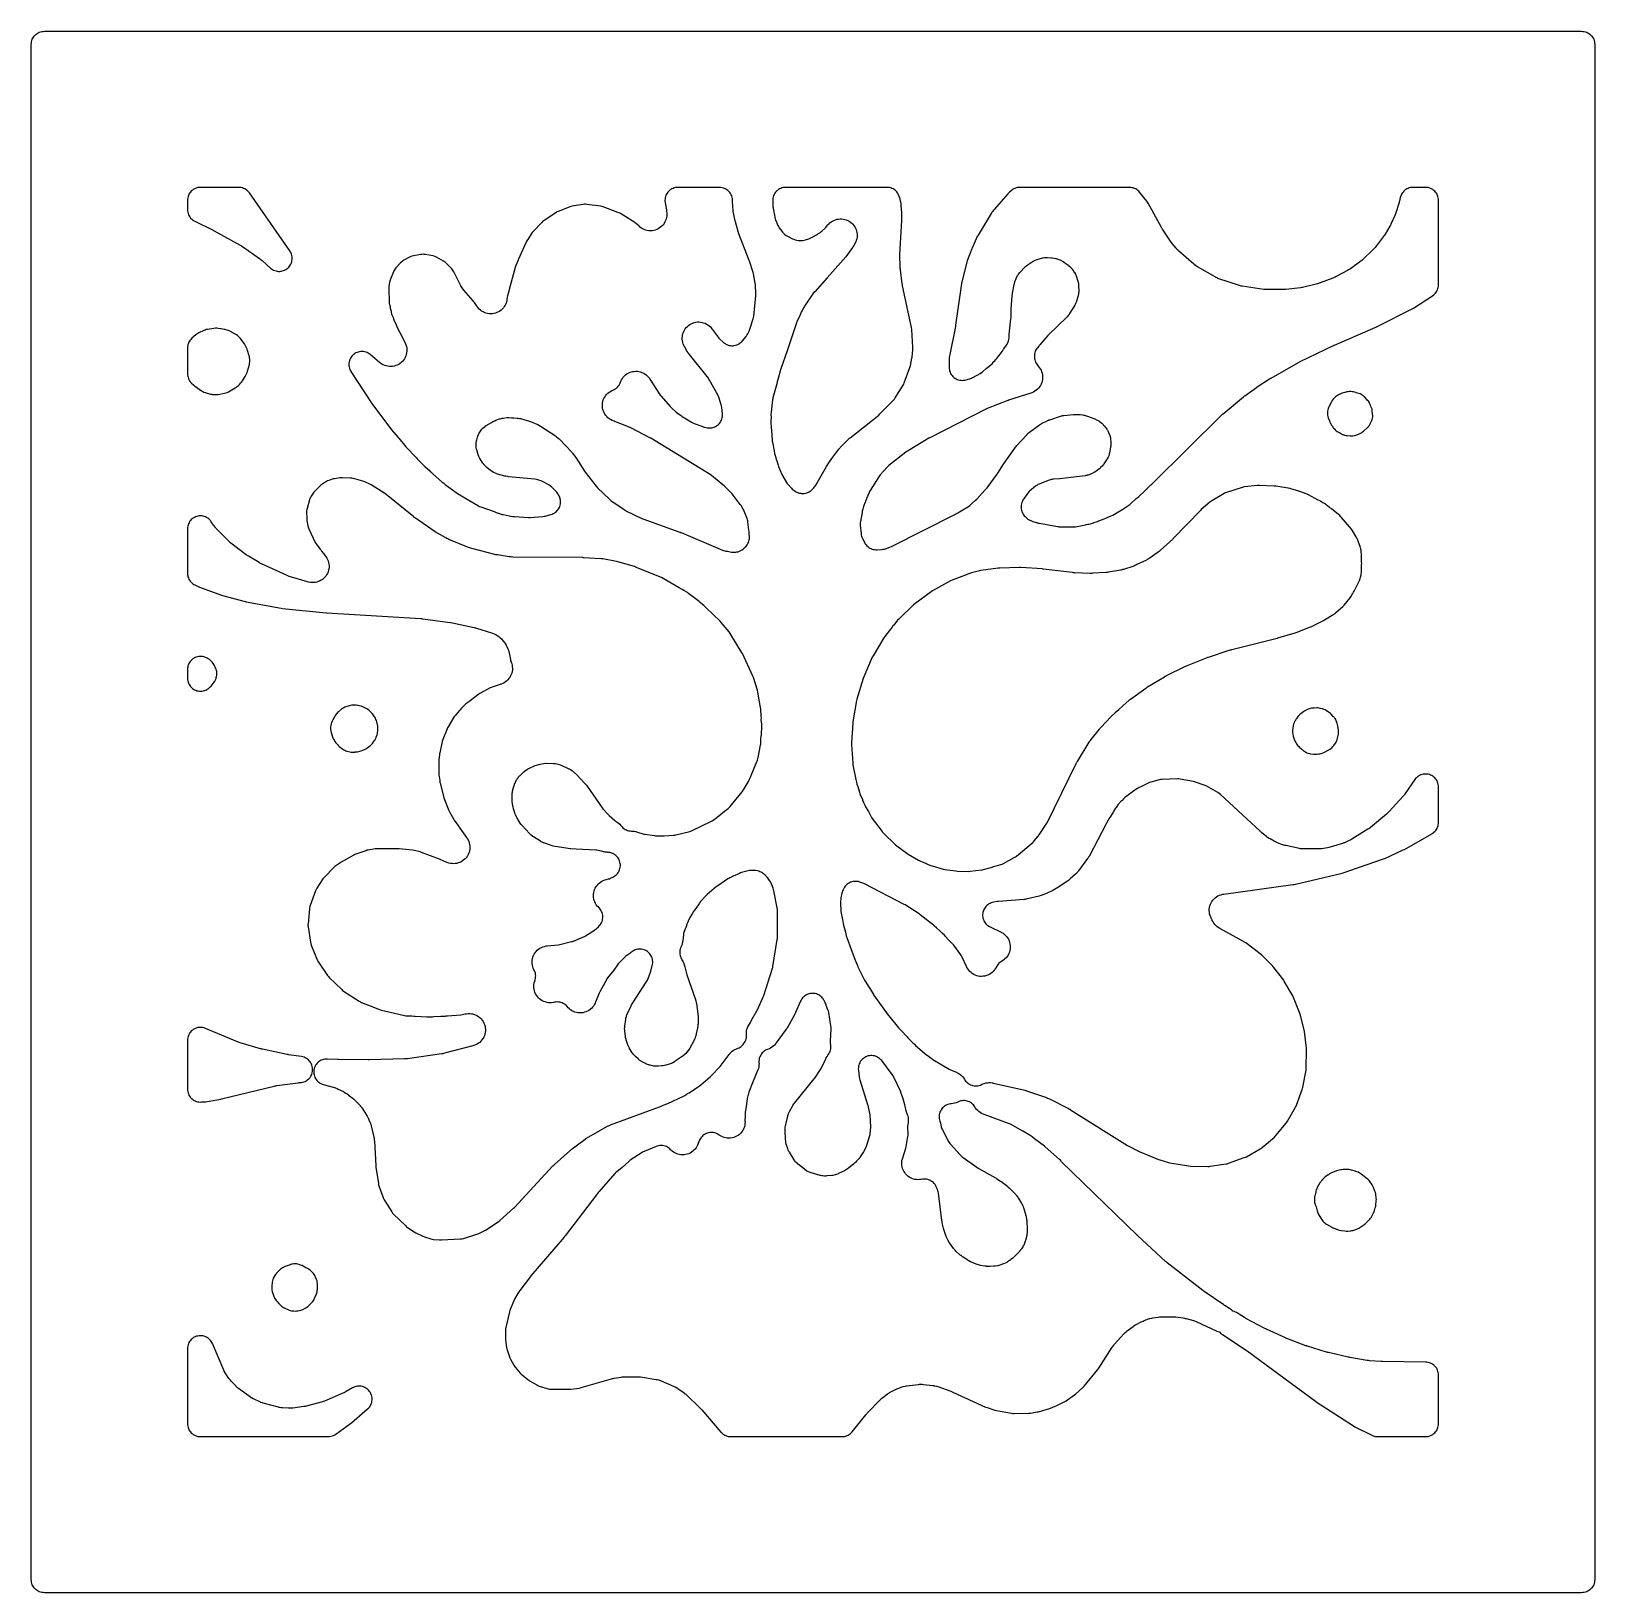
# Model space of a CAD drawing. Header units: millimetres. Extents: x 0 to 300, y 0 to 300.
import ezdxf

# ---------------------------------------------------------------- set-up
doc = ezdxf.new("R2010")
doc.units = ezdxf.units.MM
doc.layers.add('CUT', color=7, linetype='CONTINUOUS')

msp = doc.modelspace()

# ---------------------------------------------------------------- linework, layer by layer
at = {"layer": 'CUT'}
for points in [[(0.0431, 298.303), (0.1479, 298.5245), (0.2738, 298.7347), (0.4198, 298.9315), (0.5844, 299.1131), (0.7659, 299.2776), (0.9627, 299.4236), (1.1729, 299.5496), (1.3944, 299.6544), (1.6252, 299.7369), (1.8629, 299.7965), (2.1053, 299.8324), (2.4114, 299.8475), (297.5886, 299.8475), (297.8947, 299.8324), (298.1371, 299.7965), (298.3748, 299.7369), (298.6056, 299.6544), (298.8271, 299.5496), (299.0373, 299.4236), (299.2341, 299.2776), (299.4156, 299.1131), (299.5802, 298.9315), (299.7262, 298.7347), (299.8521, 298.5245), (299.9569, 298.303), (300.0395, 298.0723), (300.099, 297.8346), (300.135, 297.5922), (300.15, 297.2861), (300.15, 2.4114), (300.135, 2.1053), (300.099, 1.8629), (300.0395, 1.6252), (299.9569, 1.3944), (299.8521, 1.1729), (299.7262, 0.9627), (299.5802, 0.7659), (299.4156, 0.5844), (299.2341, 0.4198), (299.0373, 0.2738), (298.8271, 0.1479), (298.6056, 0.0431), (298.3748, -0.0395), (298.1371, -0.099), (297.8947, -0.135), (297.5886, -0.15), (2.4114, -0.15), (2.1053, -0.135), (1.8629, -0.099), (1.6252, -0.0395), (1.3944, 0.0431), (1.1729, 0.1479), (0.9627, 0.2738), (0.7659, 0.4198), (0.5844, 0.5844), (0.4198, 0.7659), (0.2738, 0.9627), (0.1479, 1.1729), (0.0431, 1.3944), (-0.0395, 1.6252), (-0.099, 1.8629), (-0.135, 2.1053), (-0.15, 2.4114), (-0.15, 297.2861), (-0.135, 297.5922), (-0.099, 297.8346), (-0.0395, 298.0723)], [(31.3933, 269.6572), (31.1715, 269.5523), (30.9611, 269.4261), (30.764, 269.28), (30.5822, 269.1152), (30.4175, 268.9334), (30.2713, 268.7364), (30.1452, 268.5259), (30.0403, 268.3042), (29.9576, 268.0732), (29.898, 267.8352), (29.862, 267.5925), (29.85, 267.3475), (29.85, 265.5916), (29.8628, 265.3391), (29.901, 265.0891), (29.9643, 264.8443), (30.052, 264.6072), (30.1632, 264.3801), (30.2967, 264.1654), (30.4513, 263.9653), (30.6253, 263.7818), (30.8169, 263.6168), (31.0242, 263.4721), (31.2451, 263.349), (34.758, 261.6182), (34.8316, 261.5809), (34.8814, 261.555), (34.9542, 261.5161), (39.9503, 258.775), (40.1282, 258.6708), (40.2471, 258.5968), (40.4191, 258.4831), (43.7179, 256.1686), (43.8957, 256.0359), (44.0137, 255.9422), (44.1833, 255.7992), (45.796, 254.3555), (45.9842, 254.2028), (46.1864, 254.069), (46.4006, 253.9554), (46.6247, 253.8631), (46.8568, 253.7929), (47.0946, 253.7456), (47.3358, 253.7215), (47.5782, 253.7208), (47.8196, 253.7437), (48.0576, 253.7898), (48.29, 253.8588), (48.5146, 253.9499), (48.7294, 254.0624), (48.9322, 254.1952), (49.1213, 254.347), (49.2947, 254.5163), (49.451, 254.7017), (49.5885, 254.9013), (49.706, 255.1134), (49.8025, 255.3358), (49.877, 255.5665), (49.9288, 255.8033), (49.9574, 256.0441), (49.9625, 256.2864), (49.9441, 256.5282), (49.9024, 256.767), (49.8378, 257.0007), (49.7509, 257.227), (49.6424, 257.4438), (49.5135, 257.6491), (41.7456, 268.7783), (41.5987, 268.9685), (41.4343, 269.1437), (41.2539, 269.3023), (41.059, 269.4429), (40.8516, 269.5641), (40.6334, 269.6649), (40.4066, 269.7442), (40.1733, 269.8014), (39.9355, 269.8359), (39.6955, 269.8475), (32.35, 269.8475), (32.105, 269.8354), (31.8623, 269.7994), (31.6243, 269.7398)], [(64.1101, 238.1991), (63.8727, 238.2618), (63.6303, 238.3009), (63.3853, 238.316), (63.1399, 238.307), (62.8966, 238.274), (62.6578, 238.2173), (62.4256, 238.1375), (62.2024, 238.0352), (61.9903, 237.9116), (61.7913, 237.7677), (61.6074, 237.605), (61.4404, 237.4251), (61.2918, 237.2297), (61.1631, 237.0206), (61.0555, 236.7999), (60.9701, 236.5697), (60.9077, 236.3322), (60.8689, 236.0898), (60.854, 235.8448), (60.8633, 235.5994), (60.8966, 235.3562), (60.9536, 235.1173), (61.0337, 234.8853), (61.1362, 234.6622), (61.2601, 234.4502), (65.1098, 228.5492), (65.1256, 228.5253), (65.1285, 228.521), (65.198, 228.4223), (68.8909, 223.4397), (69.0406, 223.2566), (70.3423, 221.8091), (70.4485, 221.6678), (71.8115, 220.0273), (71.8322, 220.0028), (71.8359, 219.9985), (71.9259, 219.8985), (73.7718, 217.9562), (73.8132, 217.9071), (73.9762, 217.7315), (74.1062, 217.6043), (74.4324, 217.2611), (74.5086, 217.1763), (74.6002, 217.0845), (75.2855, 216.3635), (75.4382, 216.2159), (76.3741, 215.3852), (76.5442, 215.2188), (76.5709, 215.1931), (76.5758, 215.1884), (76.6921, 215.0846), (77.0613, 214.7754), (78.7179, 213.3051), (78.9102, 213.1507), (79.0727, 213.0329), (79.185, 212.9314), (79.3614, 212.7861), (81.4553, 211.2156), (81.6879, 211.0607), (85.7342, 208.6809), (85.9462, 208.5695), (86.1678, 208.4789), (88.7844, 207.5533), (89.1502, 207.4046), (89.4989, 207.2919), (89.5775, 207.2727), (90.1004, 207.0877), (90.2845, 207.0305), (90.4725, 206.9876), (91.6644, 206.7636), (91.7268, 206.7484), (91.965, 206.7024), (92.0153, 206.6976), (92.3632, 206.6322), (92.6747, 206.5938), (95.3469, 206.4329), (95.705, 206.437), (98.1167, 206.6383), (98.3358, 206.6663), (98.5516, 206.7137), (99.6737, 207.0122), (99.902, 207.0848), (100.1222, 207.1789), (100.3324, 207.2937), (100.5306, 207.428), (100.7151, 207.5806), (100.8842, 207.7503), (101.0362, 207.9353), (101.1699, 208.134), (101.2839, 208.3446), (101.3772, 208.5651), (101.449, 208.7936), (101.4987, 209.0279), (101.5256, 209.2658), (101.5297, 209.5053), (101.5109, 209.744), (101.4693, 209.9799), (101.4432, 210.0739), (101.4381, 210.0977), (101.428, 210.129), (101.4053, 210.2106), (101.3815, 210.2727), (101.362, 210.3332), (101.3319, 210.4022), (101.3196, 210.4342), (101.3058, 210.4618), (101.2629, 210.5601), (101.142, 210.776), (101.138, 210.7823), (101.0811, 210.884), (100.9478, 211.0965), (100.7939, 211.2947), (100.6208, 211.4764), (99.7484, 212.3049), (99.5341, 212.4866), (99.3009, 212.6431), (98.4002, 213.1766), (98.1722, 213.2962), (97.9331, 213.3918), (97.152, 213.6582), (96.8718, 213.7359), (96.5845, 213.7805), (91.5175, 214.268), (91.3598, 214.2866), (91.3316, 214.2905), (91.0194, 214.3475), (90.9917, 214.3538), (90.8376, 214.3921), (89.3869, 214.7863), (89.2017, 214.8417), (89.1689, 214.8525), (88.8375, 214.9804), (88.5488, 215.1276), (88.2506, 215.3207), (88.2226, 215.3409), (88.069, 215.4582), (87.3649, 216.0249), (87.2184, 216.1492), (87.1928, 216.1721), (86.9418, 216.4205), (86.7175, 216.6933), (86.6971, 216.7209), (86.5869, 216.8783), (86.1116, 217.5949), (86.0049, 217.7656), (85.9867, 217.7966), (85.8165, 218.1249), (85.6825, 218.4697), (85.6713, 218.5038), (85.6137, 218.6966), (85.4239, 219.4002), (85.3845, 219.5603), (85.3781, 219.5891), (85.3252, 219.8875), (85.2987, 220.1894), (85.2974, 220.2189), (85.2941, 220.3714), (85.2975, 220.525), (85.2989, 220.5546), (85.3259, 220.8584), (85.3797, 221.1586), (85.3863, 221.1876), (85.4263, 221.3486), (85.5645, 221.856), (85.6156, 222.0274), (85.6254, 222.0578), (85.7416, 222.3654), (85.8385, 222.5624), (85.8684, 222.6089), (86.2706, 223.1973), (86.3956, 223.3695), (86.4188, 223.3995), (86.4553, 223.4418), (86.6096, 223.6107), (86.8257, 223.807), (87.0815, 223.9994), (87.1073, 224.0169), (87.2534, 224.1116), (88.2268, 224.7109), (88.4112, 224.8173), (88.4446, 224.8354), (88.8299, 225.016), (88.8651, 225.0301), (89.0649, 225.1037), (89.8084, 225.354), (89.9639, 225.4026), (89.9919, 225.4107), (90.3085, 225.4875), (90.3371, 225.4931), (90.4976, 225.5211), (91.164, 225.6224), (91.3201, 225.6428), (91.3482, 225.6459), (91.4958, 225.6558), (91.6163, 225.6477), (92.1027, 225.6007), (92.3441, 225.5891), (92.5663, 225.5999), (93.1688, 225.5388), (93.3147, 225.5211), (93.3408, 225.5174), (93.6299, 225.465), (93.6556, 225.4593), (93.7984, 225.4246), (95.0853, 225.0852), (95.3242, 225.0136), (95.4847, 224.9597), (95.7182, 224.8724), (96.9383, 224.3696), (97.1035, 224.2969), (97.1327, 224.2832), (97.4514, 224.1143), (97.4791, 224.0979), (97.6321, 224.0021), (100.5245, 222.0931), (100.6946, 221.9739), (100.7244, 221.9519), (101.0435, 221.6862), (101.0706, 221.661), (101.2187, 221.5153), (103.6768, 218.9589), (103.7444, 218.8852), (104.4292, 217.9339), (106.1353, 215.2997), (106.259, 215.1255), (108.3509, 212.4314), (108.4701, 212.2891), (108.5996, 212.156), (110.9022, 209.9587), (111.0402, 209.8364), (111.1869, 209.7246), (113.7215, 207.9363), (113.8954, 207.8241), (114.0779, 207.7267), (117.1055, 206.2683), (117.3446, 206.1681), (124.4142, 203.6263), (124.511, 203.59), (124.5764, 203.5644), (124.6721, 203.5255), (132.6287, 200.1591), (132.8348, 200.0824), (133.0468, 200.0241), (133.2632, 199.9847), (133.584, 199.9407), (134.0981, 199.8126), (134.3545, 199.7628), (134.6146, 199.74), (134.8757, 199.7445), (135.135, 199.7762), (135.1586, 199.7817), (135.3911, 199.8091), (135.6389, 199.8643), (135.8797, 199.9444), (135.9134, 199.9575), (136.154, 200.0662), (136.3817, 200.1997), (136.5941, 200.3564), (136.7888, 200.5347), (137.0284, 200.7785), (137.0428, 200.7922), (137.0496, 200.8001), (137.0722, 200.8231), (137.2352, 201.006), (137.3794, 201.204), (137.5036, 201.4152), (137.6065, 201.6375), (137.6872, 201.8688), (137.7448, 202.1069), (137.7788, 202.3495), (137.789, 202.5943), (137.7751, 202.8389), (137.7424, 203.1473), (137.7468, 203.4884), (137.7378, 203.7356), (137.7044, 203.9806), (137.5883, 204.6012), (137.4845, 205.5796), (137.4525, 205.7934), (137.402, 206.0037), (137.3336, 206.2088), (136.7888, 207.6339), (136.7004, 207.8377), (136.5942, 208.0328), (136.1792, 208.7204), (136.0246, 208.9475), (134.674, 210.7135), (134.4716, 210.9468), (132.9188, 212.5275), (132.7025, 212.7234), (130.49, 214.5034), (130.2253, 214.6895), (118.8296, 221.6449), (118.8041, 221.6603), (118.7995, 221.663), (118.6903, 221.7243), (115.1701, 223.584), (114.9127, 223.7018), (111.6263, 224.9868), (111.4547, 225.0588), (111.4243, 225.0725), (111.1196, 225.228), (110.857, 225.3968), (110.6125, 225.5908), (110.3884, 225.8081), (110.1869, 226.0465), (110.0101, 226.3037), (109.8596, 226.5772), (109.737, 226.8643), (109.6435, 227.162), (109.5799, 227.4676), (109.547, 227.778), (109.545, 228.0902), (109.5739, 228.401), (109.6335, 228.7073), (109.7232, 229.0063), (109.8421, 229.2949), (109.989, 229.5703), (110.1625, 229.8298), (110.3608, 230.0708), (110.5821, 230.291), (110.8241, 230.4881), (111.0845, 230.6603), (111.3606, 230.8058), (111.5774, 230.8938), (111.8104, 231.0026), (112.031, 231.1349), (112.2368, 231.289), (112.4257, 231.4635), (112.5956, 231.6565), (112.7449, 231.8659), (112.8718, 232.0895), (112.9751, 232.325), (113.093, 232.6363), (113.2267, 232.9076), (113.386, 233.1648), (113.5692, 233.4055), (113.7747, 233.6275), (114.0005, 233.8288), (114.2446, 234.0074), (114.5048, 234.1617), (114.7786, 234.2903), (115.0635, 234.392), (115.3568, 234.4658), (115.6559, 234.5112), (115.9579, 234.5276), (116.2602, 234.5149), (116.5598, 234.4732), (116.854, 234.403), (117.1401, 234.3048), (117.4155, 234.1795), (117.6775, 234.0284), (117.9238, 233.8528), (118.1521, 233.6544), (118.3603, 233.4349), (118.5643, 233.1736), (118.5829, 233.1473), (118.6834, 232.9974), (120.504, 230.1358), (120.6242, 229.9633), (120.7586, 229.8014), (122.1806, 228.2283), (122.5934, 227.7378), (122.8385, 227.4852), (123.7282, 226.6887), (124.0032, 226.4751), (124.4843, 226.1524), (124.5714, 226.0774), (124.724, 225.9559), (124.8856, 225.8466), (125.615, 225.3941), (126.132, 225.0474), (126.3472, 224.9182), (126.4918, 224.8501), (126.6863, 224.7295), (126.9124, 224.6049), (127.1502, 224.5043), (128.6353, 223.9644), (128.7852, 223.9028), (129.0364, 223.8149), (129.065, 223.8082), (129.1495, 223.7775), (129.4055, 223.6997), (129.6684, 223.6497), (129.9351, 223.628), (130.0443, 223.625), (130.293, 223.6306), (130.5398, 223.6608), (130.7824, 223.7154), (131.0184, 223.7939), (131.2454, 223.8954), (131.4612, 224.0189), (131.6637, 224.1633), (131.8509, 224.3271), (132.0208, 224.5086), (132.1718, 224.7062), (132.3025, 224.9177), (132.4115, 225.1412), (132.4978, 225.3745), (132.5605, 225.6151), (132.5989, 225.8608), (132.6128, 226.1091), (132.6019, 226.3576), (132.4918, 227.5314), (132.4504, 227.8067), (132.3786, 228.0757), (131.8884, 229.5732), (131.8031, 229.7969), (131.6968, 230.0114), (131.6483, 230.0985), (131.629, 230.1505), (131.4884, 230.4219), (131.1982, 230.9069), (130.1262, 232.8325), (130.0214, 233.0041), (129.9031, 233.1668), (126.0076, 238.0949), (125.9105, 238.2233), (125.8936, 238.2466), (125.7164, 238.5153), (125.7016, 238.54), (125.6218, 238.6798), (125.3005, 239.2719), (125.2175, 239.4341), (125.2034, 239.4635), (125.0729, 239.7721), (124.9818, 240.0638), (124.9194, 240.3631), (124.8864, 240.6669), (124.883, 240.9726), (124.9094, 241.2771), (124.9651, 241.5777), (125.0498, 241.8714), (125.1626, 242.1554), (125.3024, 242.4272), (125.468, 242.6842), (125.6577, 242.9238), (125.8698, 243.144), (126.1022, 243.3424), (126.3529, 243.5174), (126.6193, 243.6672), (126.899, 243.7905), (127.1894, 243.886), (127.4876, 243.9528), (127.791, 243.9904), (128.0965, 243.9984), (128.4014, 243.9767), (128.7027, 243.9255), (128.9977, 243.8452), (129.2835, 243.7367), (129.5573, 243.601), (129.8167, 243.4394), (130.0592, 243.2533), (130.2825, 243.0445), (130.5039, 242.793), (130.5242, 242.7676), (130.6343, 242.6223), (131.7606, 241.0598), (131.9229, 240.8576), (132.1053, 240.6734), (132.6699, 240.1591), (132.8869, 239.9826), (133.1222, 239.8315), (133.2524, 239.7579), (133.4673, 239.6495), (133.6917, 239.5624), (133.9234, 239.4973), (134.1603, 239.4547), (134.4002, 239.4351), (134.6408, 239.4386), (134.88, 239.4653), (135.1156, 239.5149), (135.3452, 239.5869), (135.5669, 239.6806), (135.7785, 239.7953), (135.8016, 239.8092), (136.0329, 239.9677), (136.2451, 240.1511), (136.4353, 240.3571), (137.1547, 241.2295), (137.3189, 241.4526), (137.4573, 241.6926), (137.741, 242.2539), (137.8208, 242.4281), (137.887, 242.608), (138.5254, 244.5703), (138.5943, 244.8282), (138.6353, 245.0919), (139.0301, 248.9922), (139.0422, 249.1887), (139.0388, 249.3856), (138.9398, 251.1317), (138.9014, 251.4484), (138.5718, 253.2159), (138.5001, 253.5042), (137.8268, 255.6561), (137.8166, 255.6878), (137.8147, 255.6935), (137.7673, 255.8255), (135.7719, 260.9292), (135.7102, 261.0988), (135.6711, 261.2152), (135.6176, 261.3878), (135.0986, 263.2174), (135.0547, 263.3873), (135.0276, 263.5033), (134.9916, 263.675), (134.6955, 265.277), (134.6584, 265.5228), (134.6388, 265.6903), (134.6181, 265.938), (134.5409, 267.473), (134.5154, 267.725), (134.4645, 267.9732), (134.3888, 268.2149), (134.2889, 268.4477), (134.1661, 268.6692), (134.0214, 268.8772), (133.8565, 269.0695), (133.6729, 269.244), (133.4726, 269.3991), (133.2576, 269.5331), (133.0302, 269.6447), (132.7927, 269.7327), (132.5475, 269.7963), (132.2971, 269.8346), (132.0441, 269.8475), (131.8711, 269.8475), (124.2389, 269.8475), (124.0579, 269.8475), (123.8156, 269.8357), (123.5756, 269.8005), (123.3401, 269.7422), (123.1114, 269.6613), (122.8916, 269.5587), (122.6827, 269.4352), (122.4869, 269.2921), (122.3058, 269.1307), (122.1412, 268.9525), (121.9946, 268.7591), (121.8675, 268.5525), (121.761, 268.3345), (121.6762, 268.1073), (121.6138, 267.8729), (121.5743, 267.6335), (121.5583, 267.3914), (121.5658, 267.1489), (121.5968, 266.9083), (121.838, 265.5564), (121.8698, 265.3426), (121.8873, 265.1965), (121.9068, 264.9807), (121.9092, 264.9415), (121.9159, 264.7569), (121.9163, 264.7239), (121.9036, 264.3846), (121.8616, 264.0777), (121.7897, 263.7765), (121.6884, 263.4838), (121.5588, 263.2024), (121.4022, 262.9352), (121.2201, 262.6846), (121.0142, 262.4532), (120.7865, 262.2432), (120.5393, 262.0566), (120.2749, 261.8952), (119.996, 261.7607), (119.7051, 261.6542), (119.4052, 261.5768), (119.0991, 261.5293), (118.7898, 261.5122), (118.4804, 261.5256), (118.1737, 261.5693), (117.8729, 261.643), (117.5808, 261.746), (117.3002, 261.8771), (117.0339, 262.0353), (116.7604, 262.2365), (116.7348, 262.2574), (116.5945, 262.3775), (116.0938, 262.8283), (115.9295, 262.964), (115.7543, 263.0851), (113.0076, 264.8165), (112.781, 264.9434), (112.5425, 265.0461), (109.6999, 266.0985), (109.4361, 266.1799), (109.165, 266.2317), (106.5369, 266.585), (106.3091, 266.6051), (106.0804, 266.6043), (105.8527, 266.5826), (104.0401, 266.3254), (103.7585, 266.2688), (103.4853, 266.1803), (101.0541, 265.2351), (100.812, 265.1258), (100.5828, 264.9914), (98.3384, 263.5099), (98.1006, 263.3318), (97.8856, 263.1267), (96.2288, 261.3465), (96.0806, 261.1719), (95.9491, 260.9845), (95.2232, 259.8425), (95.1612, 259.7646), (95.0336, 259.589), (94.9217, 259.4031), (94.8264, 259.2081), (93.3993, 255.9372), (93.3722, 255.8637), (92.9106, 254.8155), (92.8401, 254.6371), (92.7834, 254.4538), (91.6569, 250.2418), (91.6249, 250.1361), (91.5773, 249.9548), (91.5712, 249.9215), (91.3365, 249.0439), (91.2776, 248.7577), (91.2167, 248.3388), (91.1858, 248.1577), (91.1795, 248.1255), (91.0985, 247.7977), (90.9956, 247.5074), (90.8649, 247.2285), (90.7075, 246.9637), (90.5249, 246.7156), (90.319, 246.4865), (90.0916, 246.2787), (89.845, 246.0941), (89.5815, 245.9346), (89.3036, 245.8016), (89.0141, 245.6964), (88.7157, 245.62), (88.4112, 245.5732), (88.1036, 245.5564), (87.7959, 245.5698), (87.4909, 245.6132), (87.1917, 245.6863), (86.901, 245.7883), (86.6217, 245.9182), (86.3565, 246.0748), (86.1078, 246.2566), (85.8782, 246.4619), (85.6697, 246.6887), (85.4666, 246.9584), (85.4482, 246.9856), (85.3487, 247.14), (85.0038, 247.7059), (84.8846, 247.8839), (84.7506, 248.051), (82.9352, 250.1258), (82.7896, 250.3028), (82.7647, 250.3351), (82.5073, 250.714), (82.4865, 250.7491), (82.3757, 250.9497), (81.0147, 253.6008), (80.8972, 253.8052), (80.7611, 253.9977), (80.6074, 254.1764), (79.6279, 255.2127), (79.4431, 255.3892), (79.2413, 255.5459), (79.0245, 255.6811), (77.7011, 256.4158), (77.4632, 256.5318), (77.2144, 256.6221), (76.9574, 256.6855), (75.5583, 256.9531), (75.3335, 256.9856), (75.1067, 256.9975), (74.8797, 256.9889), (74.6545, 256.9596), (73.2724, 256.716), (73.0101, 256.655), (72.7558, 256.5661), (72.5126, 256.4504), (71.4407, 255.8678), (71.2097, 255.7254), (70.9954, 255.5588), (70.8004, 255.37), (69.8914, 254.3884), (69.7487, 254.22), (69.6214, 254.0396), (69.5105, 253.8487), (69.4169, 253.6488), (68.8298, 252.2355), (68.7559, 252.0334), (68.6996, 251.8257), (68.6614, 251.6139), (68.5488, 250.7874), (68.5294, 250.5805), (68.5272, 250.3726), (68.6058, 247.8281), (68.6235, 247.5986), (68.6622, 247.3718), (68.756, 246.9428), (68.761, 246.87), (68.7842, 246.661), (68.8248, 246.4548), (68.8827, 246.2527), (68.9529, 246.0415), (69.0079, 245.7894), (69.0629, 245.5813), (69.1355, 245.3787), (69.3384, 244.8813), (69.5053, 244.3791), (69.636, 244.0609), (69.8496, 243.6282), (69.9901, 243.2838), (70.0778, 243.0923), (71.2152, 240.8619), (71.7355, 239.8081), (71.8243, 239.5815), (71.9081, 239.2852), (71.9626, 238.9821), (71.9871, 238.6752), (71.9815, 238.3673), (71.9458, 238.0615), (71.8804, 237.7606), (71.7859, 237.4675), (71.6632, 237.1851), (71.5134, 236.9161), (71.3381, 236.663), (71.1388, 236.4283), (70.9175, 236.2141), (70.6764, 236.0227), (70.4176, 235.8557), (70.1438, 235.7148), (69.8576, 235.6014), (69.5616, 235.5166), (69.2587, 235.461), (68.9519, 235.4354), (68.644, 235.4399), (68.338, 235.4745), (68.0369, 235.5388), (67.7435, 235.6323), (67.4607, 235.7541), (67.1911, 235.9029), (66.913, 236.0941), (66.8869, 236.114), (66.7436, 236.2288), (64.965, 237.7279), (64.7697, 237.8767), (64.5608, 238.0056), (64.3402, 238.1134)], [(142.7345, 263.8233), (142.8015, 263.5764), (142.8933, 263.3377), (143.239, 262.5601), (143.3563, 262.3293), (143.4969, 262.1119), (144.0008, 261.4143), (144.1289, 261.2516), (144.2701, 261.1), (144.4234, 260.9606), (144.6188, 260.7971), (144.8417, 260.6309), (145.0817, 260.4904), (146.0566, 259.9903), (146.2962, 259.8828), (146.5458, 259.8012), (146.8862, 259.7092), (147.1196, 259.658), (147.3568, 259.6293), (147.5957, 259.6234), (147.8147, 259.6285), (148.0563, 259.6458), (148.2952, 259.6864), (148.5291, 259.75), (149.2063, 259.9699), (149.4652, 260.0702), (149.7114, 260.1986), (150.3335, 260.5682), (150.4173, 260.6065), (150.6545, 260.7306), (150.8771, 260.8793), (150.927, 260.921), (151.2837, 261.1329), (151.5128, 261.2868), (151.7235, 261.4649), (152.4379, 262.1398), (152.6248, 262.3368), (152.8756, 262.6315), (152.9965, 262.7668), (153.0187, 262.7904), (153.2584, 263.0224), (153.4965, 263.2118), (153.7518, 263.3774), (154.0219, 263.5175), (154.3042, 263.6308), (154.5962, 263.7164), (154.8951, 263.7733), (155.1982, 263.8011), (155.5024, 263.7994), (155.8051, 263.7684), (156.1034, 263.7083), (156.3944, 263.6196), (156.6756, 263.5032), (156.9441, 263.3602), (157.1976, 263.1919), (157.4337, 262.9998), (157.65, 262.7859), (157.8447, 262.5521), (158.0159, 262.3005), (158.162, 262.0336), (158.2816, 261.7538), (158.3736, 261.4638), (158.4371, 261.1662), (158.4716, 260.8639), (158.4767, 260.5597), (158.4524, 260.2564), (158.3988, 259.9568), (158.3166, 259.6639), (158.2184, 259.4109), (157.8651, 258.7), (157.7199, 258.4634), (157.7043, 258.4402), (157.6146, 258.3126), (156.285, 256.5025), (152.7149, 252.4629), (150.3203, 249.8145), (150.1218, 249.5647), (148.3751, 247.0515), (148.2742, 246.8941), (148.1853, 246.7295), (147.9652, 246.2827), (147.9131, 246.1842), (147.8181, 245.984), (147.5271, 245.3934), (147.4447, 245.1976), (146.9214, 244.0954), (146.803, 243.7984), (145.058, 238.4491), (143.8433, 235.0068), (143.8321, 234.9743), (143.8301, 234.9684), (143.7877, 234.8296), (143.3175, 233.1134), (143.1457, 232.5869), (143.088, 232.3804), (142.9221, 231.6704), (142.2986, 229.3949), (142.2565, 229.2155), (142.2277, 229.0335), (141.9413, 226.6571), (141.9237, 226.3097), (141.9379, 225.5738), (141.9035, 225.1346), (141.9018, 224.7678), (141.9736, 223.7241), (141.9768, 223.5611), (142.0002, 223.2646), (142.0102, 223.1928), (142.143, 221.2617), (142.1628, 221.0762), (142.1963, 220.8928), (142.5575, 219.2613), (142.6345, 218.7084), (142.6694, 218.5141), (142.7195, 218.3231), (142.9015, 217.7271), (142.9367, 217.5966), (142.9632, 217.525), (143.2878, 216.4617), (143.381, 216.2069), (144.0409, 214.6672), (144.1959, 214.3642), (144.9049, 213.1846), (145.045, 212.976), (145.2053, 212.7825), (145.8798, 212.0471), (146.0264, 211.9), (146.1847, 211.7657), (146.3536, 211.6449), (146.6625, 211.4428), (146.8747, 211.3185), (147.098, 211.2156), (147.3304, 211.1351), (147.5696, 211.0779), (147.8132, 211.0444), (148.059, 211.0351), (148.3044, 211.0499), (148.5472, 211.0888), (148.7851, 211.1513), (149.0156, 211.2369), (149.2366, 211.3448), (149.446, 211.4738), (149.6416, 211.6228), (149.8217, 211.7903), (150.1535, 212.1308), (150.2951, 212.2891), (150.4227, 212.4587), (150.5355, 212.6386), (152.5791, 216.2282), (153.1392, 217.1504), (153.7799, 218.0478), (154.9882, 219.5836), (155.1402, 219.7647), (155.2472, 219.8844), (155.4104, 220.0556), (157.0338, 221.6552), (157.1619, 221.7633), (162.629, 226.1207), (162.8578, 226.3275), (163.6, 227.0861), (163.6955, 227.176), (163.8124, 227.3032), (165.4495, 228.9766), (165.6298, 229.1822), (165.7865, 229.4063), (167.3071, 231.8559), (167.4295, 232.0773), (167.5288, 232.3099), (168.6044, 235.2283), (168.6666, 235.4206), (168.713, 235.6173), (168.9871, 237.0318), (169.0199, 237.2541), (169.1631, 238.66), (169.1754, 238.8629), (169.1713, 239.0662), (168.9581, 242.5445), (168.9088, 242.9085), (167.2068, 250.9621), (167.1791, 251.1072), (167.1622, 251.2062), (167.1402, 251.3523), (166.7968, 253.9902), (166.7845, 254.1071), (166.7756, 254.197), (166.7674, 254.2988), (166.7572, 254.4832), (166.6805, 256.9574), (166.6802, 256.9892), (167.059, 263.506), (167.0614, 263.7465), (167.0526, 263.9764), (167.0873, 264.5986), (167.083, 264.9403), (166.9663, 266.3744), (166.9128, 266.7238), (166.6466, 267.8995), (166.5823, 268.1314), (166.4959, 268.356), (166.3883, 268.5713), (166.2606, 268.7752), (166.1138, 268.9659), (165.9493, 269.1416), (165.7688, 269.3007), (165.5738, 269.4417), (165.3661, 269.5632), (165.1477, 269.6643), (164.9206, 269.7439), (164.6869, 269.8012), (164.4487, 269.8359), (164.2084, 269.8475), (164.2037, 269.8475), (163.9892, 269.8475), (163.178, 269.8475), (161.2096, 269.8475), (155.2206, 269.8475), (152.6884, 269.8475), (152.2256, 269.8475), (152.2189, 269.8475), (144.9435, 269.8475), (144.8446, 269.8475), (144.799, 269.8475), (144.7685, 269.8475), (144.7637, 269.8475), (144.5725, 269.838), (144.5272, 269.8358), (144.5266, 269.8357), (144.5163, 269.8352), (144.2714, 269.7985), (144.0313, 269.7378), (143.7984, 269.6536), (143.5749, 269.5467), (143.3632, 269.4183), (143.1651, 269.2696), (142.9828, 269.102), (142.8179, 268.9172), (142.6722, 268.7169), (142.5469, 268.5033), (142.4434, 268.2782), (142.3627, 268.0441), (142.3056, 267.8031), (142.2726, 267.5577), (142.264, 267.3101), (142.2651, 267.2347), (142.2605, 267.04), (142.2658, 266.8064), (142.2723, 266.751), (142.2752, 266.5616), (142.287, 266.3531), (142.3162, 266.1463), (142.3611, 265.949), (142.3766, 265.7813), (142.4176, 265.5052), (142.4577, 265.3542), (142.4578, 265.3492), (142.4729, 265.0917), (142.5146, 264.837)], [(159.231, 203.32), (159.2651, 203.0821), (159.3218, 202.8485), (159.4008, 202.6214), (159.5012, 202.403), (159.9293, 201.5784), (160.051, 201.3694), (160.1923, 201.1731), (160.3519, 200.9915), (160.5283, 200.826), (160.7199, 200.6784), (160.9249, 200.55), (161.1413, 200.442), (161.3671, 200.3555), (161.6003, 200.2911), (161.8385, 200.2496), (162.0797, 200.2313), (162.3215, 200.2364), (163.289, 200.3037), (163.5084, 200.3287), (163.7247, 200.373), (163.9362, 200.4362), (164.7599, 200.7224), (165.068, 200.8532), (177.3793, 207.0829), (177.4118, 207.0997), (177.4177, 207.1028), (177.4936, 207.1456), (177.541, 207.1683), (177.7998, 207.3113), (178.4335, 207.7124), (179.8418, 208.5653), (180.0936, 208.7397), (180.3222, 208.9436), (180.5225, 209.1457), (181.2268, 209.7403), (181.4556, 209.9597), (183.0362, 211.6811), (183.0743, 211.7196), (183.2172, 211.8765), (183.2254, 211.8872), (183.2759, 211.9422), (183.4498, 212.1537), (185.3754, 214.7772), (185.3939, 214.8028), (185.3972, 214.8074), (185.4716, 214.9176), (186.5938, 216.6785), (188.7636, 219.7745), (188.9086, 219.9678), (189.0111, 220.0957), (189.1682, 220.2792), (190.9768, 222.2593), (191.1065, 222.3942), (191.1302, 222.4178), (191.4088, 222.6675), (191.4347, 222.6885), (191.583, 222.8026), (193.4973, 224.2012), (193.6177, 224.2857), (193.6396, 224.3004), (193.8899, 224.4547), (193.9129, 224.4677), (194.0424, 224.5374), (194.8693, 224.9616), (195.0034, 225.0271), (195.0276, 225.0383), (195.3029, 225.153), (195.328, 225.1622), (195.4689, 225.2113), (197.7034, 225.9392), (197.8256, 225.9763), (197.9809, 226.0048), (198.0094, 226.0088), (198.169, 226.0277), (200.065, 226.2109), (200.0875, 226.2142), (200.4886, 226.241), (200.6816, 226.2489), (200.7161, 226.2494), (201.1021, 226.2353), (201.1365, 226.2323), (201.3284, 226.2103), (201.8083, 226.1429), (202.0193, 226.1072), (202.0567, 226.0997), (202.4708, 225.9924), (202.5071, 225.9807), (202.7089, 225.9095), (204.1149, 225.3677), (204.2779, 225.3004), (204.3068, 225.2877), (204.597, 225.1432), (204.8724, 224.972), (204.8984, 224.9542), (205.0413, 224.8507), (205.2908, 224.661), (205.4345, 224.5461), (205.4596, 224.5249), (205.7291, 224.2747), (205.7521, 224.2512), (205.8774, 224.1165), (205.982, 223.9982), (206.1906, 223.7447), (206.3099, 223.5917), (206.3305, 223.5639), (206.4233, 223.4237), (206.5313, 223.2459), (206.5457, 223.2196), (206.6229, 223.071), (206.7699, 222.7715), (206.7831, 222.7407), (207.0097, 222.1697), (207.0627, 221.9818), (207.12, 221.674), (207.1242, 221.6438), (207.1439, 221.4747), (207.1901, 220.9793), (207.2021, 220.8089), (207.2036, 220.7784), (207.2042, 220.4645), (207.1763, 220.1518), (207.1722, 220.1215), (207.1454, 219.9529), (206.9473, 218.8649), (206.9082, 218.6778), (206.9004, 218.6445), (206.8026, 218.3071), (206.6825, 218.0099), (206.5183, 217.6992), (206.5009, 217.6699), (206.3989, 217.5082), (205.8859, 216.7389), (205.7705, 216.5755), (205.7492, 216.5469), (205.5138, 216.2644), (205.2496, 216.0087), (205.2227, 215.9852), (205.0683, 215.858), (204.5725, 215.4712), (204.431, 215.3661), (204.4053, 215.3479), (204.1084, 215.1582), (204.0811, 215.1425), (203.9262, 215.0584), (203.4814, 214.8299), (203.33, 214.7563), (203.3026, 214.7438), (203.0159, 214.6277), (202.882, 214.587), (202.7439, 214.5517), (202.6701, 214.5329), (202.6573, 214.5296), (202.606, 214.5165), (202.443, 214.4826), (202.4133, 214.4778), (202.2466, 214.4547), (197.3701, 213.8891), (196.1278, 213.779), (195.9108, 213.7502), (195.6972, 213.7025), (195.6172, 213.6771), (195.5993, 213.6742), (195.3881, 213.6212), (195.1824, 213.5499), (193.4418, 212.8611), (193.1959, 212.7481), (192.9637, 212.6091), (192.7478, 212.4458), (191.6112, 211.485), (191.4554, 211.3417), (191.3124, 211.1856), (191.1831, 211.0181), (190.4919, 210.0396), (190.3748, 209.8575), (190.2738, 209.6659), (190.1898, 209.4664), (190.1248, 209.2909), (190.0512, 209.0583), (190.0007, 208.8195), (189.9737, 208.577), (189.9705, 208.333), (189.991, 208.0898), (190.0352, 207.8498), (190.1026, 207.6152), (190.1925, 207.3884), (190.3041, 207.1714), (190.4363, 206.9663), (190.5879, 206.775), (190.7575, 206.5995), (191.0566, 206.3186), (191.2315, 206.1688), (191.4195, 206.0358), (191.6189, 205.9207), (191.8281, 205.8244), (192.1942, 205.6758), (192.4189, 205.5969), (192.6502, 205.5397), (192.8816, 205.494), (193.008, 205.4404), (193.2432, 205.3671), (193.4844, 205.3172), (194.8772, 205.1002), (197.0043, 204.6805), (197.2315, 204.6464), (197.4608, 204.6333), (199.8781, 204.6068), (200.1347, 204.6172), (200.3889, 204.6538), (202.3379, 205.0379), (202.4645, 205.0552), (202.8115, 205.128), (202.8469, 205.1381), (202.9971, 205.1677), (203.2766, 205.2398), (203.8739, 205.4312), (203.9877, 205.4637), (204.1688, 205.5257), (204.6172, 205.6694), (204.8576, 205.7603), (204.8854, 205.7725), (205.9544, 206.1862), (206.2582, 206.3278), (206.4816, 206.4509), (207.2941, 206.7773), (207.5636, 206.9047), (208.8615, 207.6159), (209.0261, 207.7145), (209.1828, 207.8255), (209.4842, 208.057), (210.489, 208.6632), (210.6928, 208.8003), (210.8822, 208.9566), (212.0902, 210.0583), (212.2536, 210.1838), (212.4411, 210.3431), (213.7996, 211.6172), (214.1179, 211.9076), (214.1607, 211.9475), (214.1702, 211.9565), (214.2012, 211.9867), (214.904, 212.6821), (215.0987, 212.8618), (215.2705, 213.0366), (215.3313, 213.105), (228.4395, 226.0755), (228.5615, 226.1909), (228.6462, 226.2675), (228.7733, 226.3774), (232.6601, 229.5887), (232.7612, 229.6694), (232.8308, 229.723), (232.9346, 229.8001), (235.1635, 231.3965), (235.2275, 231.4414), (235.2714, 231.4715), (235.3364, 231.515), (237.6932, 233.0585), (237.797, 233.1241), (237.8683, 233.1675), (237.9741, 233.2296), (243.2753, 236.2253), (243.383, 236.2839), (243.4568, 236.3225), (243.5663, 236.3774), (249.9768, 239.4661), (250.0454, 239.4983), (250.0922, 239.5197), (250.1615, 239.5505), (258.1208, 242.9966), (258.147, 243.0082), (258.1518, 243.0103), (258.2612, 243.0623), (265.3214, 246.6358), (265.562, 246.7749), (269.0196, 249.0391), (269.2198, 249.1849), (269.4046, 249.3498), (269.5722, 249.5321), (269.7209, 249.7301), (269.8493, 249.9419), (269.9561, 250.1653), (270.0403, 250.3982), (270.1011, 250.6383), (270.1377, 250.8832), (270.15, 251.1306), (270.15, 267.3475), (270.138, 267.5925), (270.102, 267.8352), (270.0424, 268.0732), (269.9597, 268.3042), (269.8548, 268.5259), (269.7287, 268.7364), (269.5825, 268.9334), (269.4178, 269.1152), (269.236, 269.28), (269.0389, 269.4261), (268.8285, 269.5523), (268.6067, 269.6572), (268.3757, 269.7398), (268.1377, 269.7994), (267.895, 269.8354), (267.65, 269.8475), (265.2331, 269.8475), (264.9922, 269.8358), (264.7535, 269.801), (264.5194, 269.7434), (264.2918, 269.6635), (264.073, 269.562), (263.865, 269.4399), (263.6698, 269.2983), (263.489, 269.1386), (263.3246, 268.9622), (263.1778, 268.7708), (263.0503, 268.5661), (262.943, 268.3501), (262.857, 268.1248), (262.7932, 267.8922), (262.6439, 267.2236), (262.6034, 267.0598), (262.5734, 266.9491), (262.5256, 266.7872), (261.9361, 264.945), (261.8671, 264.7482), (261.8165, 264.6159), (261.7366, 264.4232), (261.0555, 262.9021), (260.9604, 262.7052), (260.8919, 262.5735), (260.7855, 262.3825), (259.8681, 260.8436), (259.743, 260.6478), (259.654, 260.5176), (259.517, 260.3299), (257.9579, 258.3273), (257.7906, 258.1272), (257.6725, 257.9955), (257.4917, 257.8075), (255.7562, 256.1242), (255.5539, 255.9418), (255.4123, 255.8231), (255.1973, 255.6558), (253.2095, 254.2223), (253.006, 254.0854), (252.8649, 253.9971), (252.6528, 253.8738), (250.4941, 252.7114), (250.2671, 252.5989), (250.1106, 252.5278), (249.8766, 252.4309), (247.4262, 251.5119), (247.2218, 251.4418), (247.0817, 251.3983), (246.8735, 251.3402), (244.2465, 250.6874), (244.0156, 250.6377), (243.8578, 250.6089), (243.6242, 250.5738), (240.8288, 250.2438), (240.6098, 250.2244), (240.4607, 250.2156), (240.2409, 250.2091), (237.3046, 250.2085), (237.0337, 250.2182), (236.8504, 250.2314), (236.5809, 250.2607), (232.4371, 250.8631), (232.2694, 250.8914), (232.2395, 250.8971), (231.9089, 250.9763), (231.8797, 250.9847), (231.7174, 251.0355), (227.95, 252.3082), (227.7757, 252.3719), (227.7448, 252.3841), (227.4066, 252.537), (227.3771, 252.5522), (227.2141, 252.6411), (223.8331, 254.5943), (223.673, 254.6922), (223.6449, 254.7104), (223.3405, 254.9295), (223.3143, 254.9504), (223.1706, 255.0712), (220.2163, 257.6835), (220.1079, 257.7832), (220.0889, 257.8014), (219.8843, 258.0132), (219.8667, 258.0328), (219.7708, 258.1446), (218.9944, 259.0859), (218.8716, 259.2431), (218.7911, 259.3521), (218.6768, 259.5156), (217.1422, 261.8414), (217.0652, 261.9632), (217.0144, 262.047), (216.9421, 262.1717), (214.3545, 266.8374), (214.2447, 267.0171), (214.1202, 267.1869), (212.7417, 268.9095), (212.5768, 269.0957), (212.3942, 269.2647), (212.1957, 269.4146), (211.9833, 269.5441), (211.7591, 269.6519), (211.5253, 269.7368), (211.2842, 269.7981), (211.0382, 269.8351), (210.7897, 269.8475), (189.7388, 269.8475), (189.4936, 269.8354), (189.2508, 269.7994), (189.0127, 269.7397), (188.7816, 269.657), (188.5597, 269.552), (188.3492, 269.4257), (188.1521, 269.2794), (187.7129, 268.9187), (187.5476, 268.7701), (187.3961, 268.6075), (184.4399, 265.1355), (184.3177, 264.9799), (184.2081, 264.8151), (181.6967, 260.6909), (181.5479, 260.4069), (180.558, 258.1821), (180.5462, 258.1551), (180.544, 258.1502), (180.4978, 258.0352), (179.6376, 255.7309), (179.563, 255.4964), (178.5613, 251.7131), (178.5017, 251.4169), (177.3907, 243.4111), (177.3746, 243.3059), (177.3626, 243.2345), (177.3435, 243.1298), (176.2136, 237.3997), (176.1798, 237.1748), (176.1666, 236.9477), (176.1575, 236.2262), (176.1562, 236.2183), (176.131, 235.9926), (176.1263, 235.7655), (176.1422, 235.5389), (176.1483, 235.5016), (176.1458, 235.3054), (176.1551, 235.0558), (176.1893, 234.8083), (176.248, 234.5655), (176.3307, 234.3298), (176.4364, 234.1035), (176.5642, 233.8889), (176.7128, 233.6881), (176.8807, 233.5031), (177.0662, 233.3358), (177.2675, 233.1879), (177.4825, 233.0608), (177.7092, 232.9557), (177.9452, 232.8739), (178.1882, 232.8159), (178.4357, 232.7826), (178.6854, 232.774), (178.9346, 232.7905), (179.181, 232.8317), (179.422, 232.8974), (180.4185, 233.2229), (180.637, 233.3058), (180.8469, 233.4088), (182.1074, 234.1021), (182.3516, 234.2553), (182.5765, 234.4357), (183.2535, 235.046), (184.176, 235.7747), (184.3915, 235.9661), (184.5835, 236.181), (184.7625, 236.4062), (184.9006, 236.5307), (185.0715, 236.7004), (185.2254, 236.8859), (186.375, 238.4159), (186.5424, 238.6694), (186.582, 238.7382), (186.5989, 238.7674), (186.6178, 238.8002), (186.6253, 238.8128), (186.6395, 238.8338), (186.7664, 239.0442), (186.9474, 239.2878), (187.0217, 239.3698), (187.1717, 239.5521), (187.3038, 239.7478), (187.4169, 239.9551), (187.51, 240.172), (187.5821, 240.3969), (187.6328, 240.6275), (187.6614, 240.8618), (187.6678, 241.0979), (187.6636, 241.3088), (187.6645, 241.3416), (187.6743, 241.5247), (187.7298, 242.2374), (188.0167, 244.6059), (188.0344, 244.8627), (188.0634, 246.5187), (188.258, 249.0161), (188.2794, 249.2195), (188.2978, 249.3571), (188.3302, 249.559), (188.6409, 251.2024), (188.6746, 251.3618), (188.6813, 251.3902), (188.7693, 251.7037), (188.7784, 251.7314), (188.8326, 251.885), (188.9359, 252.1591), (188.9998, 252.3175), (189.0118, 252.3455), (189.1609, 252.6527), (189.1755, 252.6795), (189.2603, 252.8278), (189.3428, 252.9645), (189.4503, 253.1324), (189.4703, 253.1619), (189.7113, 253.4794), (189.7343, 253.5066), (189.8671, 253.6554), (190.6188, 254.4532), (190.7698, 254.6047), (190.7975, 254.6309), (191.1241, 254.9066), (191.1546, 254.9295), (191.3292, 255.053), (192.1003, 255.5661), (192.2746, 255.6752), (192.3062, 255.6939), (192.6418, 255.8675), (192.9944, 256.0033), (193.0293, 256.0146), (193.2266, 256.0725), (193.9235, 256.2563), (194.1061, 256.2996), (194.1389, 256.3066), (194.4796, 256.3608), (194.824, 256.3807), (194.8575, 256.381), (195.0452, 256.3777), (195.7205, 256.349), (195.9141, 256.3358), (195.9486, 256.3326), (196.3014, 256.2807), (196.647, 256.1927), (196.6801, 256.1824), (196.8638, 256.1201), (197.4322, 255.9107), (197.6021, 255.8434), (197.6321, 255.8306), (197.9344, 255.6845), (198.221, 255.5096), (198.248, 255.4913), (198.3966, 255.385), (198.9198, 254.9912), (199.0642, 254.8768), (199.0894, 254.8558), (199.3386, 254.6267), (199.5641, 254.3742), (199.5848, 254.3487), (199.697, 254.2026), (200.0871, 253.6686), (200.1948, 253.513), (200.2133, 253.4847), (200.3891, 253.1846), (200.5338, 252.8683), (200.5463, 252.8369), (200.6117, 252.6594), (200.8243, 252.0346), (200.884, 251.8426), (200.8937, 251.8081), (200.9746, 251.4476), (201.0164, 251.0805), (201.0186, 251.0447), (201.0252, 250.8437), (201.031, 249.9113), (201.0279, 249.7342), (201.0266, 249.7025), (200.9979, 249.3781), (200.9387, 249.0579), (200.9315, 249.0271), (200.8871, 248.8556), (200.6875, 248.1542), (200.636, 247.9882), (200.6261, 247.9587), (200.5106, 247.6609), (200.368, 247.375), (200.3529, 247.3479), (200.2647, 247.1981), (199.2813, 245.6135), (199.195, 245.4808), (199.1791, 245.4573), (199.0053, 245.2238), (198.8123, 245.0058), (198.7927, 244.9854), (198.6805, 244.8736), (195.2686, 241.6178), (195.0824, 241.4196), (193.5446, 239.5938), (193.4287, 239.4451), (193.3741, 239.3694), (193.1008, 239.0276), (193.1012, 239.0272), (193.0061, 238.9092), (192.878, 238.7161), (192.7684, 238.5121), (192.6782, 238.2987), (192.6081, 238.078), (192.5587, 237.8517), (192.5305, 237.6218), (192.5236, 237.3902), (192.5262, 237.237), (192.5422, 236.9939), (192.5817, 236.7536), (192.6444, 236.5183), (192.7298, 236.2902), (192.8369, 236.0714), (192.9648, 235.8641), (193.1123, 235.6703), (193.2692, 235.5012), (193.4712, 235.2606), (193.6452, 235.0068), (193.7935, 234.7371), (193.9148, 234.4543), (194.0078, 234.1609), (194.0717, 233.8599), (194.1059, 233.554), (194.11, 233.2463), (194.084, 232.9397), (194.0282, 232.637), (193.943, 232.3413), (193.8294, 232.0553), (193.6884, 231.7818), (193.5213, 231.5234), (193.3297, 231.2825), (193.1155, 231.0616), (192.8807, 230.8626), (192.6277, 230.6875), (192.3587, 230.538), (192.0492, 230.4037), (192.0185, 230.3921), (191.8453, 230.3316), (187.5539, 228.9499), (187.5271, 228.941), (187.5222, 228.9394), (187.4101, 228.8989), (183.4251, 227.351), (183.195, 227.248), (172.4219, 221.7568), (172.3924, 221.7415), (172.3871, 221.7387), (172.2653, 221.6702), (168.1245, 219.1849), (167.8603, 219.0022), (164.5827, 216.4102), (164.4316, 216.2806), (164.2912, 216.1394), (162.8961, 214.6187), (162.7475, 214.4407), (162.6159, 214.2497), (160.9879, 211.6343), (160.882, 211.4467), (160.7927, 211.2507), (160.5427, 210.6327), (160.4453, 210.4542), (160.347, 210.2533), (160.2671, 210.0444), (160.0951, 209.5262), (159.6941, 208.535), (159.6112, 208.2961), (159.5529, 208.0501), (159.4734, 207.6182), (159.4678, 207.5979), (159.4371, 207.421), (159.1079, 205.6328), (159.0767, 205.4048), (159.0665, 205.175), (159.0776, 204.9452)], [(31.2032, 231.7108), (31.3744, 231.5832), (32.5671, 230.7711), (32.7882, 230.6367), (33.0221, 230.5259), (33.2663, 230.4398), (34.2641, 230.1452), (34.4648, 230.0949), (34.669, 230.0613), (34.8753, 230.0448), (35.196, 230.0324), (35.4746, 230.0371), (35.7511, 230.0729), (36.9613, 230.2986), (37.2385, 230.3669), (37.5062, 230.4664), (37.7608, 230.5958), (39.0046, 231.32), (39.2495, 231.4826), (39.4736, 231.6728), (39.6288, 231.821), (39.8217, 231.9955), (40.0334, 232.2098), (40.2328, 232.4378), (40.4032, 232.6882), (40.9156, 233.5489), (41.0772, 233.7977), (41.21, 234.0279), (41.3176, 234.2709), (41.3988, 234.524), (41.7464, 235.8455), (41.7972, 236.086), (41.8241, 236.3304), (41.8269, 236.5763), (41.8175, 236.822), (41.7974, 237.0577), (41.755, 237.2905), (41.6909, 237.5183), (41.3534, 238.5297), (41.2938, 238.7383), (41.227, 238.9086), (41.182, 239.0435), (41.0796, 239.3018), (40.9491, 239.5471), (40.7922, 239.7764), (39.9519, 240.8689), (39.7986, 241.0498), (39.6288, 241.2154), (39.4441, 241.3641), (39.2462, 241.4946), (38.0907, 242.1804), (37.8885, 242.2882), (37.6773, 242.377), (37.4588, 242.4462), (37.2349, 242.495), (37.0959, 242.5187), (36.9002, 242.5739), (36.6263, 242.6349), (36.3473, 242.6648), (36.1929, 242.6726), (35.7388, 242.75), (35.473, 242.7808), (35.2054, 242.783), (34.939, 242.7565), (33.6884, 242.5644), (33.4541, 242.5168), (33.2255, 242.4471), (33.0046, 242.3559), (32.0249, 241.8954), (31.8201, 241.7873), (31.6263, 241.6607), (31.445, 241.5168), (30.7066, 240.8727), (30.5356, 240.7086), (30.3809, 240.5291), (30.2439, 240.3357), (30.1258, 240.1302), (30.0277, 239.9145), (29.9505, 239.6904), (29.8948, 239.4601), (29.8612, 239.2255), (29.85, 238.9888), (29.85, 238.8921), (29.85, 238.8565), (29.85, 234.1846), (29.85, 234.087), (29.85, 234.0814), (29.8618, 233.8385), (29.8972, 233.5978), (29.9558, 233.3617), (30.0371, 233.1324), (30.1403, 232.9122), (30.2644, 232.7029), (30.2909, 232.6628), (30.4533, 232.444), (30.6385, 232.2443), (31.0434, 231.8526)], [(248.9649, 225.5839), (249.1821, 224.9752), (249.289, 224.7208), (249.4234, 224.4797), (249.4394, 224.4571), (249.5375, 224.2639), (249.6869, 224.0353), (249.9891, 223.624), (250.142, 223.4358), (250.3124, 223.2633), (250.4987, 223.1081), (250.6992, 222.9716), (251.287, 222.6121), (251.4907, 222.5001), (251.704, 222.4076), (251.7527, 222.3916), (251.8312, 222.3527), (252.0821, 222.2604), (252.3413, 222.1953), (252.6061, 222.1583), (253.1642, 222.1106), (253.4369, 222.1022), (253.709, 222.1236), (253.9771, 222.1745), (254.238, 222.2543), (254.6402, 222.4018), (254.7849, 222.4474), (254.896, 222.4956), (254.9249, 222.5062), (255.1511, 222.602), (255.3668, 222.7195), (255.5699, 222.8576), (255.7585, 223.015), (256.4321, 223.6359), (256.6273, 223.8372), (256.7988, 224.059), (256.9443, 224.2987), (257.2201, 224.8164), (257.3276, 225.0455), (257.4115, 225.2843), (257.4707, 225.5304), (257.5048, 225.7812), (257.5133, 226.0342), (257.4962, 226.2867), (257.4192, 226.9356), (257.3696, 227.2158), (257.2884, 227.4887), (257.1768, 227.7505), (257.0963, 227.913), (257.0907, 227.9331), (257.006, 228.1533), (256.9009, 228.3645), (256.7938, 228.5565), (256.6713, 228.754), (256.531, 228.9393), (256.4077, 229.074), (256.3671, 229.1206), (255.9089, 229.5954), (255.7248, 229.7678), (255.5243, 229.9208), (255.3093, 230.0529), (255.0822, 230.1626), (254.8451, 230.2488), (254.3148, 230.412), (254.2812, 230.4203), (254.257, 230.4281), (253.7972, 230.5485), (253.548, 230.6004), (253.2949, 230.6267), (253.0404, 230.627), (252.7872, 230.6016), (252.5379, 230.5505), (252.1669, 230.4545), (252.1492, 230.4529), (251.9027, 230.405), (251.6621, 230.3325), (251.4301, 230.2363), (250.9508, 230.0087), (250.7291, 229.8893), (250.5205, 229.7483), (250.3272, 229.587), (250.1511, 229.4071), (249.9207, 229.1467), (249.7393, 228.9157), (249.5863, 228.665), (249.1316, 227.811), (249.025, 227.584), (248.9416, 227.3474), (248.8824, 227.1037), (248.8479, 226.8553), (248.8292, 226.6432), (248.8201, 226.3744), (248.8398, 226.1062), (248.8883, 225.8417)], [(33.7449, 206.3188), (33.5346, 206.4457), (33.3128, 206.5513), (33.0817, 206.6347), (32.8435, 206.6949), (32.6006, 206.7315), (32.3552, 206.7441), (32.1099, 206.7326), (31.8668, 206.697), (31.6284, 206.6377), (31.3969, 206.5553), (31.1747, 206.4506), (30.9638, 206.3246), (30.7663, 206.1785), (30.5841, 206.0138), (30.4189, 205.8319), (30.2724, 205.6347), (30.146, 205.4241), (30.0408, 205.2021), (29.9579, 204.9708), (29.8982, 204.7325), (29.8621, 204.4895), (29.85, 204.2441), (29.85, 195.7394), (29.8612, 195.5031), (29.8947, 195.2689), (29.9501, 195.039), (30.0271, 194.8153), (30.1248, 194.5999), (30.2425, 194.3946), (30.379, 194.2015), (30.5332, 194.0221), (30.7037, 193.858), (30.8888, 193.7108), (31.0871, 193.5818), (31.2967, 193.4721), (32.1537, 193.074), (32.3513, 192.9923), (36.3877, 191.5219), (36.5924, 191.4571), (40.9255, 190.2883), (40.9619, 190.2788), (40.9684, 190.2771), (41.1232, 190.2431), (47.8729, 188.9798), (48.0798, 188.9499), (56.5078, 188.0925), (56.5679, 188.0871), (56.5813, 188.0861), (56.6258, 188.083), (74.6939, 187.0078), (74.8271, 186.9975), (74.9174, 186.9889), (75.0501, 186.9738), (79.8037, 186.3491), (80.3795, 186.2588), (80.4099, 186.2529), (84.9472, 185.2786), (85.1011, 185.2422), (85.2051, 185.2152), (85.3573, 185.1723), (88.2589, 184.2879), (88.426, 184.2326), (88.4557, 184.222), (88.755, 184.099), (89.0415, 183.9486), (89.0686, 183.9326), (89.2183, 183.84), (89.4869, 183.665), (89.6347, 183.5635), (89.6607, 183.5448), (89.9183, 183.3393), (90.1551, 183.1102), (90.1771, 183.0868), (90.2967, 182.9533), (90.5674, 182.636), (90.6683, 182.5124), (90.6859, 182.4899), (90.8567, 182.2513), (91.0065, 181.9991), (91.02, 181.974), (91.0926, 181.8319), (91.3169, 181.3687), (91.3854, 181.219), (91.3971, 181.192), (91.5046, 180.9091), (91.5868, 180.6178), (91.5936, 180.5892), (91.6278, 180.4281), (91.8743, 179.1294), (91.9261, 178.9107), (91.9973, 178.6976), (92.0473, 178.5678), (92.0661, 178.5062), (92.1291, 178.331), (92.2036, 178.0381), (92.2496, 177.7394), (92.2668, 177.4377), (92.2549, 177.1356), (92.2141, 176.8362), (92.1448, 176.542), (92.0475, 176.2559), (91.9232, 175.9804), (91.773, 175.7181), (91.5984, 175.4714), (91.4008, 175.2426), (91.1823, 175.0339), (90.9447, 174.8471), (90.6902, 174.684), (90.4213, 174.546), (90.1134, 174.4238), (90.0435, 174.3999), (89.9759, 174.3775), (89.931, 174.3631), (89.8926, 174.3504), (88.3953, 173.8426), (88.2044, 173.769), (88.0201, 173.68), (86.1587, 172.6855), (85.9882, 172.5855), (85.8261, 172.4723), (83.8748, 170.9922), (83.5141, 170.7454), (83.328, 170.6049), (83.1558, 170.4477), (83.1527, 170.4445), (83.1214, 170.4208), (82.9305, 170.2604), (82.7566, 170.0818), (82.4957, 169.7858), (82.1486, 169.4377), (81.9757, 169.2455), (81.8236, 169.0364), (81.7905, 168.9856), (81.3082, 168.4383), (81.1687, 168.265), (81.0452, 168.0801), (79.9056, 166.1977), (79.8079, 166.0206), (79.7249, 165.8362), (78.9036, 163.7951), (78.8331, 163.5961), (78.7797, 163.3919), (78.3018, 161.1897), (78.2673, 160.9925), (78.2486, 160.7932), (78.2272, 160.3939), (78.2048, 160.2937), (78.16, 160.0251), (78.1447, 159.7532), (78.1431, 158.822), (78.1243, 158.4725), (78.13, 158.1246), (78.1416, 157.9896), (78.1401, 157.1258), (78.1498, 156.9004), (78.1799, 156.6768), (78.3223, 155.8886), (78.3308, 155.7896), (78.3546, 155.5991), (78.393, 155.4109), (79.0021, 152.9164), (79.1078, 152.5853), (80.0732, 150.1587), (80.1995, 149.8892), (80.9447, 148.5179), (81.1037, 148.2632), (81.9708, 147.0433), (82.0252, 146.9597), (82.1918, 146.7325), (83.4545, 144.9561), (83.5559, 144.8058), (83.5734, 144.7785), (83.7394, 144.4895), (83.8646, 144.2124), (83.9625, 143.9246), (84.0321, 143.6286), (84.0729, 143.3273), (84.0843, 143.0234), (84.0664, 142.7199), (84.0192, 142.4195), (83.9432, 142.1251), (83.8392, 141.8394), (83.708, 141.5651), (83.551, 141.3047), (83.3696, 141.0607), (83.1654, 140.8354), (82.9404, 140.6308), (82.6968, 140.449), (82.4367, 140.2915), (82.1626, 140.1598), (81.8771, 140.0552), (81.5828, 139.9787), (81.2826, 139.931), (80.9791, 139.9125), (80.6752, 139.9234), (80.3738, 139.9636), (80.0777, 140.0326), (79.762, 140.1394), (79.7318, 140.1512), (79.5647, 140.2216), (78.4129, 140.7396), (78.3846, 140.7522), (78.3794, 140.7544), (78.2584, 140.8034), (74.8, 142.0975), (74.5327, 142.1808), (73.4272, 142.4583), (73.0784, 142.52), (70.5131, 142.7883), (70.2361, 142.8018), (66.2629, 142.7747), (65.8998, 142.7457), (64.5753, 142.5419), (64.333, 142.4922), (64.0968, 142.4189), (62.01, 141.6557), (61.8283, 141.581), (61.653, 141.4923), (59.3883, 140.2321), (59.1036, 140.0472), (58.1762, 139.3513), (57.9065, 139.1171), (56.2065, 137.4125), (56.0346, 137.2214), (55.8832, 137.0136), (54.6996, 135.2004), (54.5564, 134.9506), (54.4428, 134.686), (53.4222, 131.8707), (53.359, 131.6704), (53.3128, 131.4656), (53.284, 131.2575), (53.0068, 128.3706), (52.9956, 128.1661), (53.0012, 127.9614), (53.0235, 127.7578), (53.463, 124.8517), (53.5235, 124.566), (53.6169, 124.2893), (54.7573, 121.4661), (54.873, 121.2194), (55.0148, 120.9867), (56.7705, 118.4313), (56.9216, 118.2333), (57.0916, 118.0514), (59.4729, 115.7446), (59.6534, 115.5858), (59.8484, 115.445), (62.8532, 113.489), (63.0696, 113.3631), (63.2975, 113.2595), (65.4577, 112.405), (66.8711, 111.8307), (67.105, 111.7489), (67.3459, 111.6907), (67.6979, 111.6239), (71.556, 110.7518), (71.8142, 110.7075), (72.0756, 110.6905), (72.9345, 110.6797), (73.3386, 110.6233), (73.6176, 110.6002), (74.7079, 110.5714), (75.8456, 110.4946), (76.1361, 110.4919), (76.7112, 110.5201), (76.9152, 110.5245), (77.1796, 110.543), (78.5282, 110.609), (78.6875, 110.607), (78.9197, 110.6148), (79.3409, 110.6488), (79.5303, 110.658), (79.7639, 110.6805), (79.8008, 110.6858), (82.3385, 110.8901), (82.6514, 110.9354), (83.2028, 111.0511), (83.3866, 111.0849), (83.4196, 111.0902), (83.7611, 111.1269), (84.0745, 111.1293), (84.3866, 111.1004), (84.6942, 111.0407), (84.9943, 110.9506), (85.284, 110.8311), (85.5604, 110.6833), (85.8206, 110.5088), (86.0623, 110.3092), (86.2828, 110.0866), (86.4801, 109.8431), (86.6522, 109.5812), (86.7974, 109.3035), (86.9142, 109.0127), (87.0014, 108.7117), (87.0583, 108.4036), (87.0843, 108.0913), (87.079, 107.7779), (87.0425, 107.4667), (86.9753, 107.1606), (86.8779, 106.8628), (86.7514, 106.5761), (86.597, 106.3034), (86.4162, 106.0474), (86.2108, 105.8107), (85.9829, 105.5957), (85.7347, 105.4044), (85.4686, 105.2387), (85.1875, 105.1003), (84.8657, 104.9801), (84.8339, 104.97), (84.6544, 104.9178), (79.2477, 103.4917), (79.0323, 103.4416), (78.8852, 103.4119), (78.6672, 103.3747), (72.1182, 102.4521), (71.9123, 102.4289), (71.7721, 102.417), (71.5651, 102.4052), (64.7531, 102.2049), (64.6691, 102.2033), (64.6119, 102.2029), (64.5279, 102.2033), (58.8613, 102.2908), (58.7976, 102.2923), (58.7543, 102.2938), (58.6906, 102.2964), (56.7222, 102.3937), (56.4789, 102.3939), (56.2368, 102.3705), (55.998, 102.3236), (55.765, 102.2537), (55.5399, 102.1615), (55.3247, 102.0479), (55.1217, 101.9139), (54.9326, 101.7607), (54.7593, 101.59), (54.6035, 101.4032), (54.4665, 101.2021), (54.3497, 100.9887), (54.2542, 100.7649), (54.181, 100.5329), (54.1306, 100.2949), (54.1036, 100.0531), (54.1002, 99.8098), (54.1205, 99.5674), (54.1642, 99.3281), (54.231, 99.0941), (54.3203, 98.8678), (54.4311, 98.6512), (54.5624, 98.4464), (54.713, 98.2554), (54.8815, 98.0799), (55.0662, 97.9215), (55.2655, 97.7819), (55.4774, 97.6624), (55.6999, 97.564), (55.9309, 97.4876), (58.0709, 96.8944), (58.2372, 96.8442), (58.2667, 96.8345), (58.5914, 96.7111), (58.6199, 96.6988), (58.7776, 96.6259), (59.8, 96.1248), (59.9513, 96.0463), (59.9781, 96.0317), (60.2692, 95.8545), (60.2945, 95.8375), (60.4337, 95.7392), (61.3094, 95.0905), (61.4261, 95.0005), (61.4466, 94.984), (61.6689, 94.7905), (61.6881, 94.7724), (61.7934, 94.6693), (62.8713, 93.571), (63.0009, 93.432), (63.0234, 93.4066), (63.2608, 93.1099), (63.2806, 93.0824), (63.3877, 92.9253), (64.3585, 91.4215), (64.4517, 91.2694), (64.4677, 91.2418), (64.6317, 90.9253), (64.645, 90.8963), (64.7155, 90.7326), (64.9603, 90.1251), (65.0115, 89.9907), (65.0202, 89.9664), (65.1069, 89.6922), (65.1137, 89.6673), (65.1491, 89.5279), (65.6537, 87.3688), (65.688, 87.2058), (65.6935, 87.1765), (65.7402, 86.8468), (65.743, 86.8172), (65.7554, 86.6511), (66.0043, 81.8565), (66.0303, 81.6041), (66.5122, 78.4883), (66.5612, 78.2492), (66.6333, 78.0161), (67.505, 75.6186), (67.614, 75.3637), (67.7506, 75.1224), (69.0936, 73.0303), (69.259, 72.802), (69.449, 72.5938), (71.7741, 70.319), (71.9441, 70.1672), (72.1272, 70.0315), (73.3863, 69.1846), (73.6965, 69.0068), (75.0415, 68.3588), (75.3757, 68.2265), (76.5973, 67.8418), (76.8578, 67.7749), (77.124, 67.7364), (78.2919, 67.6312), (78.6581, 67.6252), (82.3079, 67.8328), (82.6037, 67.8674), (82.8932, 67.9369), (85.4421, 68.7119), (85.6418, 68.782), (85.8348, 68.8687), (86.865, 69.3849), (87.1228, 69.534), (89.5528, 71.139), (89.8437, 71.3635), (92.4886, 73.7345), (92.6504, 73.8933), (100.0597, 81.8582), (100.1891, 81.9907), (100.2793, 82.0785), (100.4152, 82.2044), (103.8188, 85.206), (104.0158, 85.3457), (104.7625, 85.9321), (106.2651, 87.022), (106.3001, 87.0445), (106.3471, 87.0747), (106.3768, 87.0937), (106.8006, 87.3659), (110.5573, 89.4579), (110.6848, 89.5257), (110.7078, 89.5374), (110.9702, 89.6581), (110.9941, 89.668), (111.1286, 89.7206), (120.4852, 93.1791), (120.6868, 93.2638), (121.1099, 93.4638), (121.9464, 93.7752), (122.149, 93.8609), (125.1087, 95.2702), (125.3669, 95.4124), (125.7704, 95.6667), (125.915, 95.7351), (126.2338, 95.9154), (128.226, 97.2441), (128.4629, 97.4233), (130.2692, 98.9667), (130.4665, 99.1548), (132.1817, 100.9789), (132.3646, 101.1971), (133.9062, 103.2648), (134.0191, 103.4087), (134.0399, 103.4339), (134.266, 103.6824), (134.4934, 103.8881), (134.7398, 104.0705), (135.0028, 104.2282), (135.2799, 104.3594), (135.562, 104.4608), (135.7915, 104.5564), (136.0104, 104.6743), (136.2165, 104.8134), (136.4077, 104.9723), (136.5823, 105.1494), (136.7383, 105.3429), (136.8744, 105.551), (136.9892, 105.7716), (137.0814, 106.0025), (137.1503, 106.2414), (137.1951, 106.486), (137.2154, 106.7338), (137.2109, 106.9824), (137.196, 107.2031), (137.2053, 107.5105), (137.2446, 107.8155), (137.3135, 108.1153), (137.4113, 108.4068), (137.4741, 108.5468), (137.9866, 109.4068), (138.1141, 109.6504), (138.258, 109.9664), (139.2042, 111.6213), (139.3134, 111.8354), (140.445, 114.3475), (140.5464, 114.6118), (142.2124, 119.8138), (142.2628, 119.9942), (142.2996, 120.1779), (143.1335, 125.3456), (143.1568, 125.5365), (143.1654, 125.7285), (143.1957, 130.6543), (143.1862, 130.8883), (143.1548, 131.1204), (142.5011, 134.687), (142.4403, 134.9424), (142.353, 135.1901), (141.9574, 136.1485), (141.8301, 136.4121), (141.6728, 136.659), (141.2345, 137.2655), (141.0994, 137.4362), (140.9499, 137.5946), (140.7873, 137.7393), (140.498, 137.975), (140.2812, 138.1331), (140.0488, 138.267), (139.8033, 138.3752), (139.5733, 138.4622), (139.3155, 138.544), (139.0503, 138.5976), (138.781, 138.6221), (138.2888, 138.6403), (138.0339, 138.6366), (137.7806, 138.6071), (137.5317, 138.5519), (136.2438, 138.1964), (136.0456, 138.1327), (135.8534, 138.0528), (134.6473, 137.491), (134.5558, 137.4525), (134.334, 137.3459), (134.3287, 137.3427), (134.0011, 137.1901), (133.8327, 137.1038), (133.6714, 137.005), (131.6949, 135.6895), (131.458, 135.5107), (129.6887, 134.0021), (129.4657, 133.7866), (128.4014, 132.6224), (128.2809, 132.4804), (128.1714, 132.3298), (127.4854, 131.3088), (127.398, 131.2048), (127.2204, 130.9657), (127.0725, 130.7071), (127.0713, 130.7047), (126.7634, 130.2855), (126.633, 130.0891), (126.5216, 129.8813), (126.5104, 129.8577), (126.4702, 129.7979), (126.3317, 129.5654), (126.219, 129.3193), (126.0543, 128.9007), (125.886, 128.5477), (125.7905, 128.3186), (125.7181, 128.0811), (125.6942, 127.9859), (125.264, 126.8928), (125.1932, 126.687), (125.1405, 126.4758), (125.1064, 126.2608), (124.9738, 125.0994), (124.9484, 124.917), (124.9431, 124.8846), (124.8719, 124.5538), (124.7777, 124.2598), (124.619, 123.8929), (124.6205, 123.8923), (124.56, 123.7522), (124.4849, 123.517), (124.4333, 123.2756), (124.4058, 123.0303), (124.4026, 122.7835), (124.4238, 122.5376), (124.4691, 122.295), (124.5381, 122.058), (124.6301, 121.8289), (124.7443, 121.6101), (124.7917, 121.5378), (124.8283, 121.4381), (124.929, 121.2274), (125.0319, 121.0355), (125.1625, 120.7211), (125.1754, 120.6851), (125.2245, 120.5385), (125.2292, 120.5236), (125.24, 120.4896), (125.3712, 120.0902), (125.679, 118.7948), (125.7518, 118.5464), (127.4006, 113.8392), (127.4593, 113.657), (127.469, 113.6242), (127.558, 113.2519), (127.5643, 113.2182), (127.5944, 113.0291), (127.9228, 110.5678), (127.9413, 110.4012), (127.9439, 110.3713), (127.9584, 110.0364), (127.9583, 110.0064), (127.9543, 109.8387), (127.9221, 109.1416), (127.9095, 108.9629), (127.9065, 108.931), (127.8559, 108.5764), (127.8498, 108.5449), (127.8119, 108.3698), (127.4035, 106.6823), (127.36, 106.5185), (127.3515, 106.4894), (127.2512, 106.1945), (127.1247, 105.9098), (127.1112, 105.8827), (127.0321, 105.7329), (126.3358, 104.4839), (126.2216, 104.2927), (126.2003, 104.2593), (125.9391, 103.899), (125.9139, 103.8683), (125.7677, 103.7004), (125.5442, 103.4586), (125.4019, 103.3128), (125.3758, 103.2875), (125.0686, 103.0202), (125.0399, 102.9979), (124.8758, 102.8772), (123.5454, 101.9526), (123.3991, 101.8559), (123.3726, 101.8393), (123.0919, 101.6809), (122.7977, 101.5494), (122.7685, 101.538), (122.6038, 101.4778), (121.9102, 101.2427), (121.7608, 101.1955), (121.7338, 101.1876), (121.4542, 101.1183), (121.1698, 101.0725), (121.142, 101.0692), (120.986, 101.054), (120.3244, 101.0036), (120.1418, 100.9942), (120.1092, 100.9933), (119.7733, 101.0005), (119.4397, 101.0404), (119.4074, 101.0458), (119.228, 101.0807), (118.6984, 101.1972), (118.5274, 101.239), (118.497, 101.2472), (118.1889, 101.3461), (117.8914, 101.4733), (117.8631, 101.4871), (117.7066, 101.5675), (117.1622, 101.8636), (117.0286, 101.9399), (117.0049, 101.954), (116.7684, 102.1091), (116.5454, 102.283), (116.5244, 102.3008), (116.4091, 102.4026), (115.8833, 102.887), (115.7716, 102.9942), (115.752, 103.0138), (115.5592, 103.2233), (115.3843, 103.448), (115.3682, 103.4706), (115.2809, 103.5985), (114.8686, 104.2296), (114.7506, 104.4227), (114.7306, 104.4577), (114.5307, 104.8634), (114.5151, 104.9005), (114.4338, 105.1117), (114.1599, 105.893), (114.0965, 106.0911), (114.0862, 106.1268), (113.9929, 106.532), (113.9866, 106.5685), (113.9569, 106.7745), (113.8436, 107.753), (113.829, 107.9069), (113.827, 107.9345), (113.8176, 108.2185), (113.8317, 108.5022), (113.8342, 108.5298), (113.8514, 108.6834), (114.0274, 110.0086), (114.0577, 110.1991), (114.064, 110.233), (114.1465, 110.5778), (114.264, 110.9123), (114.2771, 110.9442), (114.3549, 111.1207), (115.0435, 112.5806), (115.1634, 112.8135), (115.2503, 112.9685), (115.3862, 113.1925), (117.9873, 117.1583), (118.1061, 117.3593), (118.2056, 117.5705), (118.7451, 118.8695), (118.813, 119.0531), (118.8664, 119.2414), (119.1382, 120.367), (119.139, 120.3702), (119.1913, 120.6131), (119.2192, 120.8601), (119.2224, 121.1086), (119.2009, 121.3562), (119.1549, 121.6004), (119.0849, 121.8389), (118.9916, 122.0692), (118.8759, 122.2892), (118.7389, 122.4965), (118.582, 122.6892), (118.4067, 122.8655), (118.2149, 123.0234), (118.0082, 123.1615), (117.7889, 123.2784), (117.5591, 123.3729), (117.321, 123.4442), (117.077, 123.4915), (116.8295, 123.5143), (116.581, 123.5124), (116.3339, 123.4859), (116.0907, 123.435), (115.8537, 123.3601), (115.6253, 123.2621), (115.4078, 123.1419), (115.3287, 123.0929), (115.1222, 122.9503), (114.9311, 122.7877), (114.8324, 122.6947), (114.2246, 122.2618), (114.0687, 122.1412), (113.9227, 122.0087), (112.7479, 120.8544), (112.5963, 120.6916), (112.4598, 120.516), (111.721, 119.4729), (110.5376, 117.9743), (110.4143, 117.804), (110.3058, 117.6239), (109.0476, 115.3219), (108.9161, 115.0412), (108.2391, 113.3271), (108.1672, 113.1575), (108.1537, 113.1275), (107.999, 112.8264), (107.8317, 112.5668), (107.6397, 112.3249), (107.4249, 112.103), (107.1893, 111.9033), (106.9353, 111.7276), (106.6653, 111.5776), (106.3819, 111.4549), (106.0878, 111.3606), (105.7859, 111.2956), (105.4791, 111.2604), (105.1703, 111.2556), (104.8625, 111.2811), (104.5587, 111.3366), (104.2618, 111.4217), (103.9747, 111.5355), (103.7001, 111.6769), (103.4407, 111.8445), (103.1991, 112.0368), (102.9774, 112.2519), (102.7935, 112.4692), (102.6269, 112.6477), (102.4436, 112.8091), (102.2454, 112.9519), (102.0343, 113.0746), (101.8122, 113.1761), (101.5813, 113.2555), (101.3437, 113.312), (101.1018, 113.345), (100.8577, 113.3543), (100.614, 113.3397), (100.3728, 113.3014), (100.1589, 113.2566), (100.1267, 113.2507), (99.7891, 113.2059), (99.4786, 113.1956), (99.1686, 113.216), (98.8621, 113.2669), (98.5622, 113.3478), (98.2716, 113.4579), (97.9934, 113.5961), (97.7302, 113.7611), (97.4845, 113.9513), (97.2588, 114.1647), (97.0552, 114.3994), (96.8758, 114.6531), (96.7223, 114.9232), (96.5962, 115.2071), (96.4988, 115.5021), (96.4309, 115.8053), (96.3933, 116.1137), (96.3863, 116.4243), (96.41, 116.7341), (96.4641, 117.04), (96.5481, 117.3391), (96.5651, 117.3824), (96.6444, 117.6197), (96.6996, 117.8636), (96.7302, 118.1119), (96.7358, 118.362), (96.7164, 118.6114), (96.6721, 118.8576), (96.6035, 119.0982), (96.5112, 119.3307), (96.4058, 119.5341), (96.271, 119.8292), (96.1698, 120.1262), (96.0987, 120.4319), (96.0584, 120.7431), (96.0493, 121.0568), (96.0715, 121.3698), (96.1248, 121.6791), (96.2087, 121.9815), (96.3223, 122.274), (96.4645, 122.5538), (96.6338, 122.818), (96.8287, 123.064), (97.0471, 123.2893), (97.2869, 123.4918), (97.5456, 123.6693), (97.8208, 123.8202), (98.1097, 123.9429), (98.4093, 124.0362), (98.7463, 124.1052), (98.7793, 124.1103), (98.965, 124.134), (101.0486, 124.3476), (101.3716, 124.4023), (103.6277, 124.9384), (103.8208, 124.9926), (104.0089, 125.062), (105.9254, 125.8583), (106.1272, 125.9529), (106.3197, 126.0651), (108.0317, 127.1675), (108.185, 127.2745), (108.3298, 127.3927), (108.779, 127.788), (108.9574, 127.9615), (109.1177, 128.1519), (109.2582, 128.3573), (109.3777, 128.5756), (109.4748, 128.8047), (109.5487, 129.0424), (109.5985, 129.2862), (109.6239, 129.5337), (109.6246, 129.7826), (109.6005, 130.0303), (109.5519, 130.2743), (109.4793, 130.5124), (109.3834, 130.742), (109.2651, 130.9609), (109.1256, 131.1671), (108.9664, 131.3583), (108.7889, 131.5327), (108.7716, 131.5481), (108.5628, 131.7741), (108.3771, 132.0194), (108.2162, 132.2816), (108.0817, 132.5583), (107.9749, 132.8468), (107.8968, 133.1444), (107.8482, 133.4481), (107.8295, 133.7552), (107.8409, 134.0627), (107.8822, 134.3675), (107.9532, 134.6669), (108.053, 134.9578), (108.1808, 135.2377), (108.3354, 135.5037), (108.5151, 135.7533), (108.7185, 135.9842), (108.9434, 136.1941), (109.1877, 136.381), (109.4492, 136.5432), (109.7252, 136.679), (110.0408, 136.7976), (110.0721, 136.8077), (110.2481, 136.8594), (110.6896, 136.9776), (110.8897, 137.0403), (111.0839, 137.1195), (111.538, 137.3275), (111.7586, 137.442), (111.9666, 137.5779), (112.1602, 137.7338), (112.3373, 137.9082), (112.4963, 138.0992), (112.6355, 138.3052), (112.7535, 138.5239), (112.8493, 138.7532), (112.9218, 138.9909), (112.9703, 139.2347), (112.9944, 139.482), (112.9939, 139.7306), (112.9686, 139.9778), (112.9189, 140.2213), (112.8453, 140.4587), (112.7485, 140.6876), (112.6294, 140.9058), (112.4893, 141.111), (112.3295, 141.3014), (112.1516, 141.4749), (111.9573, 141.6299), (111.7486, 141.7648), (111.5275, 141.8784), (111.2962, 141.9694), (111.0571, 142.037), (110.8124, 142.0806), (110.5646, 142.0996), (110.4357, 142.1031), (110.1012, 142.1451), (110.0689, 142.1507), (109.889, 142.1868), (109.7718, 142.2134), (109.6141, 142.2578), (109.3687, 142.3138), (109.2794, 142.3248), (108.7059, 142.4547), (108.4871, 142.4941), (108.2657, 142.5139), (104.5257, 142.6812), (103.4661, 142.7588), (103.3624, 142.7687), (102.9999, 142.8149), (100.112, 143.2896), (98.4846, 143.8415), (98.2805, 143.9175), (98.2445, 143.932), (97.8512, 144.1187), (97.8172, 144.1374), (97.6293, 144.2475), (96.2947, 145.0831), (96.1574, 145.1734), (96.1332, 145.19), (95.8922, 145.3721), (95.668, 145.5746), (95.6471, 145.5952), (95.5327, 145.7131), (94.1243, 147.2294), (93.9786, 147.396), (93.9535, 147.4264), (93.6927, 147.7837), (93.6714, 147.8169), (93.5572, 148.0065), (93.1238, 148.7771), (93.045, 148.9248), (93.0315, 148.9515), (92.8941, 149.2566), (92.8831, 149.2845), (92.8247, 149.4413), (92.5391, 150.2651), (92.4835, 150.4388), (92.4743, 150.4701), (92.3889, 150.8246), (92.3828, 150.8566), (92.3531, 151.0366), (92.2386, 151.8537), (92.2189, 152.0224), (92.216, 152.0527), (92.1995, 152.392), (92.1994, 152.4224), (92.2027, 152.5922), (92.2324, 153.2973), (92.2466, 153.5018), (92.2501, 153.5382), (92.3119, 153.9433), (92.3194, 153.9791), (92.3668, 154.1786), (92.5106, 154.7175), (92.5739, 154.9295), (92.5863, 154.9669), (92.7498, 155.3776), (92.7665, 155.4133), (92.8661, 155.6108), (93.0758, 155.9976), (93.1759, 156.1711), (93.1946, 156.2015), (93.3522, 156.4302), (93.4632, 156.5739), (93.6433, 156.7834), (93.668, 156.8092), (93.8103, 156.9501), (94.4684, 157.5676), (94.6283, 157.7093), (94.6575, 157.7337), (94.9724, 157.968), (95.3118, 158.1649), (95.3458, 158.1821), (95.5391, 158.2732), (96.6644, 158.7646), (96.8778, 158.8501), (96.9162, 158.8642), (97.3567, 158.9952), (97.3966, 159.0044), (97.6221, 159.0494), (98.59, 159.212), (98.7515, 159.2114), (100.1594, 159.1678), (100.305, 159.1605), (100.331, 159.1586), (100.4858, 159.1418), (100.8208, 159.0789), (101.0378, 159.0316), (101.0762, 159.022), (101.4998, 158.8892), (101.5368, 158.8751), (101.742, 158.7901), (102.9875, 158.2304), (103.1305, 158.1625), (103.1558, 158.1498), (103.4102, 158.0086), (103.6518, 157.8464), (103.6746, 157.8297), (103.8002, 157.7333), (104.2128, 157.4027), (104.3195, 157.3139), (104.3383, 157.2976), (104.5416, 157.1084), (104.5592, 157.0908), (104.6554, 156.9906), (106.1768, 155.3479), (106.3513, 155.1455), (106.4648, 155.0039), (106.6244, 154.7896), (109.4828, 150.6511), (109.6851, 150.3957), (110.6314, 149.3485), (110.8323, 149.1501), (111.8473, 148.2546), (112.0141, 148.1197), (112.1919, 147.9996), (112.3346, 147.9119), (112.3621, 147.8941), (112.6355, 147.6969), (112.8663, 147.4935), (113.076, 147.2686), (113.1477, 147.1748), (113.3149, 146.9781), (113.5015, 146.7996), (113.7054, 146.6414), (113.9246, 146.505), (114.1567, 146.392), (114.3993, 146.3035), (114.6496, 146.2404), (114.9051, 146.2036), (115.1631, 146.1933), (115.3826, 146.1958), (115.6774, 146.1708), (115.9109, 146.1052), (115.9527, 146.0913), (116.0775, 146.0491), (116.1295, 146.0321), (117.302, 145.6641), (117.4978, 145.6113), (117.6972, 145.5745), (119.5588, 145.3086), (119.7671, 145.2877), (119.9764, 145.2843), (120.1331, 145.2883), (120.2955, 145.2711), (120.5413, 145.2571), (120.7872, 145.2674), (120.9882, 145.2958), (121.0931, 145.2885), (121.4053, 145.2862), (123.2004, 145.3853), (123.4323, 145.409), (123.661, 145.4542), (126.3121, 146.1079), (126.5636, 146.1841), (126.8056, 146.2863), (130.4018, 148.0326), (130.6319, 148.1597), (130.8474, 148.3103), (131.4976, 148.8175), (131.6633, 148.9194), (131.9427, 149.119), (132.9898, 149.9814), (133.6933, 150.5302), (133.8986, 150.7092), (134.0832, 150.9094), (136.4251, 153.7447), (136.5503, 153.9098), (136.6614, 154.0847), (137.5917, 155.6925), (137.7388, 155.9908), (137.9525, 156.5086), (137.9764, 156.5571), (138.9426, 158.9065), (138.945, 158.9136), (139.3232, 159.83), (139.4073, 160.0671), (139.4672, 160.3115), (139.9223, 162.6774), (139.9531, 162.8841), (139.9666, 163.0927), (139.9859, 163.9414), (140.0532, 164.3332), (140.0868, 164.6468), (140.1619, 166.366), (140.1512, 166.7307), (140.0679, 167.542), (140.0769, 167.9407), (140.0718, 168.168), (139.9677, 169.69), (139.9361, 169.9504), (139.4207, 172.8959), (139.3346, 173.2411), (138.5418, 175.6687), (138.4355, 175.9397), (136.427, 180.2944), (136.2936, 180.545), (134.1124, 184.1363), (133.9017, 184.4325), (132.3842, 186.2661), (132.1791, 186.4857), (129.4843, 189.043), (129.0011, 189.5218), (128.7676, 189.7231), (128.3381, 190.1307), (128.1307, 190.3071), (126.1186, 191.8375), (125.8689, 192.0047), (125.1906, 192.4021), (125.1706, 192.4171), (124.882, 192.6036), (124.2675, 192.943), (121.236, 194.7192), (120.9122, 194.8787), (115.9223, 196.9037), (115.6911, 196.9846), (112.5098, 197.9252), (112.254, 197.9864), (109.6159, 198.4726), (109.3092, 198.5097), (105.9092, 198.7091), (105.8854, 198.7104), (105.8811, 198.7106), (105.7806, 198.7135), (92.324, 198.8325), (92.0574, 198.8443), (91.8768, 198.8588), (91.6117, 198.8896), (89.3873, 199.2286), (89.2038, 199.2613), (89.0796, 199.2865), (88.8979, 199.3283), (84.4929, 200.4563), (84.2451, 200.5289), (84.0787, 200.584), (83.8366, 200.6735), (80.0365, 202.2286), (79.8293, 202.3208), (79.6906, 202.3876), (79.4894, 202.4921), (77.8496, 203.4081), (77.6986, 203.4971), (77.5975, 203.56), (77.4508, 203.656), (73.6283, 206.2874), (73.504, 206.3767), (73.4209, 206.4391), (73.3003, 206.5335), (67.9904, 210.8675), (67.7439, 211.0449), (65.1444, 212.6855), (64.8609, 212.8398), (63.9336, 213.2694), (63.7429, 213.3483), (63.5463, 213.4113), (61.7355, 213.9098), (61.4448, 213.9715), (61.1487, 213.9982), (59.591, 214.0461), (59.3848, 214.0439), (59.1796, 214.0248), (58.1034, 213.8794), (57.8573, 213.8335), (57.6171, 213.7633), (56.9758, 213.5404), (56.7768, 213.4615), (56.5852, 213.3658), (56.4026, 213.2541), (55.6669, 212.7599), (55.4949, 212.6334), (55.3344, 212.4926), (54.4853, 211.6817), (54.3052, 211.4906), (54.1461, 211.2817), (53.6305, 210.5251), (53.4919, 210.2964), (53.3786, 210.0542), (53.2917, 209.8013), (52.8287, 208.1736), (52.7733, 207.9352), (52.7415, 207.6925), (52.7336, 207.4478), (52.7529, 206.2892), (52.7648, 206.0838), (52.7936, 205.8801), (52.9838, 204.8425), (53.0319, 204.6321), (53.0979, 204.4267), (53.1814, 204.2276), (54.4075, 201.6259), (54.5421, 201.3776), (54.7039, 201.1461), (55.3367, 200.3416), (55.437, 200.1882), (55.6225, 199.9396), (56.0438, 199.4426), (56.322, 199.0889), (56.4311, 198.9431), (56.4499, 198.9166), (56.6304, 198.6347), (56.7693, 198.3628), (56.8811, 198.0787), (56.9649, 197.785), (57.0198, 197.4847), (57.0454, 197.1804), (57.0413, 196.8751), (57.0076, 196.5716), (56.9446, 196.2729), (56.853, 195.9816), (56.7336, 195.7006), (56.5874, 195.4325), (56.416, 195.1798), (56.2208, 194.945), (56.0038, 194.7302), (55.7671, 194.5374), (55.5127, 194.3685), (55.2431, 194.2251), (54.9609, 194.1085), (54.6688, 194.0198), (54.3694, 193.9599), (54.0656, 193.9293), (53.7602, 193.9283), (53.4562, 193.9569), (53.1276, 194.0204), (53.096, 194.0281), (52.9202, 194.0756), (49.6546, 195.0431), (49.4105, 195.1247), (49.2468, 195.1857), (49.0089, 195.2838), (44.0846, 197.5147), (43.8999, 197.6045), (43.7761, 197.669), (43.5966, 197.7688), (41.5708, 198.9694), (41.3914, 199.0826), (41.2718, 199.163), (41.0991, 199.2862), (38.193, 201.4869), (38.0767, 201.5786), (38.0562, 201.5954), (37.835, 201.7923), (37.8159, 201.8107), (37.7113, 201.9155), (35.3187, 204.4093), (35.2052, 204.533), (35.1855, 204.5556), (34.9757, 204.8175), (34.958, 204.8418), (34.8622, 204.9795), (34.4334, 205.626), (34.2877, 205.8238), (34.1233, 206.0063), (33.9418, 206.1719)], [(157.9336, 157.6435), (158.0129, 157.04), (158.0785, 156.7121), (158.2497, 156.0803), (158.3568, 155.5503), (158.4455, 155.226), (158.6076, 154.759), (158.9107, 153.64), (159.0243, 153.3124), (159.4818, 152.2404), (159.5264, 152.1119), (159.5954, 151.9351), (159.6775, 151.7641), (159.7165, 151.6903), (159.9502, 151.1425), (160.1021, 150.8439), (160.6423, 149.9375), (161.1655, 148.9469), (161.263, 148.7784), (161.3733, 148.6181), (163.2535, 146.1016), (163.3762, 145.95), (163.5104, 145.8085), (165.8341, 143.5413), (166.0953, 143.3193), (168.0049, 141.9099), (168.2603, 141.7444), (170.2708, 140.6092), (170.5146, 140.4885), (171.2945, 140.154), (171.4495, 140.0758), (171.6476, 139.9865), (171.8525, 139.9147), (172.5957, 139.596), (172.9014, 139.4877), (174.9934, 138.8967), (175.3139, 138.8285), (177.437, 138.5203), (177.7359, 138.4951), (179.8201, 138.4449), (180.1747, 138.4615), (182.3353, 138.7177), (182.5378, 138.7502), (182.737, 138.7992), (183.7029, 139.0792), (183.9386, 139.1178), (184.2139, 139.196), (184.7617, 139.3861), (186.0851, 139.7698), (186.3276, 139.8538), (186.5602, 139.9623), (188.6679, 141.0799), (188.8978, 141.2182), (189.1116, 141.3802), (192.1989, 143.9929), (192.3498, 144.1316), (192.4889, 144.2822), (193.2797, 145.2126), (193.4672, 145.4635), (194.7985, 147.4994), (194.949, 147.7634), (200.5534, 159.1474), (200.6366, 159.3068), (200.6958, 159.4136), (200.7866, 159.5688), (203.0739, 163.2715), (203.1976, 163.4589), (203.2854, 163.5836), (203.4201, 163.7633), (205.0253, 165.7763), (205.1203, 165.8906), (205.1863, 165.967), (205.2857, 166.0775), (207.2905, 168.2189), (208.0646, 168.9319), (208.0688, 168.9358), (208.7353, 169.5497), (209.5889, 170.3359), (210.6363, 171.2542), (210.772, 171.3676), (210.8659, 171.4425), (211.0068, 171.5494), (213.908, 173.6447), (214.0373, 173.734), (214.1264, 173.7928), (214.2593, 173.8767), (217.5218, 175.8396), (217.6593, 175.9185), (217.7538, 175.97), (217.8945, 176.043), (221.4382, 177.7861), (221.5598, 177.8432), (221.6431, 177.8805), (221.7666, 177.9333), (225.6047, 179.4907), (225.7303, 179.5391), (225.8163, 179.5705), (225.9436, 179.6143), (230.1375, 180.9748), (230.2577, 181.0116), (230.3398, 181.0352), (230.4612, 181.0679), (239.1338, 183.2513), (239.195, 183.2675), (239.2087, 183.2713), (239.2536, 183.2843), (242.5952, 184.2838), (242.6284, 184.294), (242.6343, 184.2958), (242.7718, 184.3435), (245.5734, 185.4066), (245.7922, 185.5018), (245.8541, 185.5324), (245.8957, 185.5491), (246.0895, 185.6471), (246.1092, 185.6582), (248.0493, 186.615), (248.2722, 186.7395), (250.0531, 187.8568), (250.2253, 187.9751), (250.3869, 188.1074), (251.7695, 189.3384), (251.9095, 189.4732), (252.0386, 189.6184), (253.1442, 190.9639), (253.2975, 191.1716), (253.4287, 191.3939), (253.6391, 191.7968), (253.6789, 191.8475), (253.831, 192.0633), (253.9594, 192.2939), (254.878, 194.1695), (254.953, 194.3132), (255.0506, 194.5233), (255.1283, 194.7415), (255.1855, 194.9659), (255.2752, 195.4014), (255.3113, 195.6291), (255.3262, 195.8591), (255.3308, 196.1066), (255.3422, 196.2071), (255.3492, 196.3951), (255.3489, 196.9844), (255.3757, 197.2594), (255.3867, 197.5631), (255.3632, 197.8378), (255.3771, 198.5822), (255.3691, 198.835), (255.348, 199.0902), (255.3479, 199.2286), (255.3371, 199.4599), (255.3049, 199.6893), (255.2934, 199.7506), (255.2621, 200.128), (255.2307, 200.3668), (255.1765, 200.6016), (255.0999, 200.83), (254.4998, 202.3692), (254.4215, 202.549), (254.3293, 202.7221), (253.6914, 203.8141), (253.5746, 203.9957), (253.4425, 204.1664), (251.5094, 206.4549), (251.347, 206.6296), (251.1686, 206.788), (249.6256, 208.0319), (249.4993, 208.1445), (249.2807, 208.3185), (249.1939, 208.3799), (248.5911, 208.8659), (248.4094, 208.9993), (248.2165, 209.1158), (247.9513, 209.26), (247.7512, 209.4018), (247.4995, 209.5585), (247.2311, 209.6843), (247.0077, 209.7732), (245.2024, 210.755), (244.891, 210.8977), (243.3021, 211.4976), (243.2695, 211.5096), (243.2633, 211.5118), (243.1247, 211.5575), (241.9628, 211.9025), (241.6564, 211.9729), (238.9034, 212.4252), (238.5902, 212.4566), (235.7285, 212.562), (235.3801, 212.5506), (232.904, 212.2954), (232.6514, 212.2562), (232.4041, 212.1915), (229.4502, 211.2541), (229.1923, 211.1563), (228.9468, 211.0307), (226.5865, 209.6539), (226.3882, 209.5254), (226.2029, 209.3786), (224.5679, 207.9527), (224.4094, 207.8018), (219.2495, 202.4377), (219.1672, 202.3549), (219.1105, 202.2995), (219.0258, 202.2192), (216.8106, 200.1863), (216.6189, 200.0219), (216.4852, 199.9148), (216.2828, 199.7637), (214.5752, 198.5757), (214.4579, 198.4974), (214.4367, 198.4837), (214.1937, 198.3405), (214.1714, 198.3285), (214.046, 198.2638), (212.2296, 197.3699), (211.9957, 197.2645), (211.8346, 197.1985), (211.5941, 197.1094), (209.6238, 196.4555), (209.4903, 196.4139), (209.4662, 196.4069), (209.195, 196.3388), (209.1705, 196.3336), (209.0332, 196.3072), (206.7801, 195.9175), (206.5735, 195.8876), (206.4327, 195.8713), (206.2247, 195.853), (203.7246, 195.703), (203.5446, 195.6965), (203.4222, 195.695), (203.2421, 195.6972), (200.3033, 195.8036), (200.143, 195.8128), (200.0343, 195.8214), (199.8746, 195.8375), (194.2393, 196.5271), (194.2107, 196.5305), (194.2055, 196.531), (194.0844, 196.5415), (189.8897, 196.8003), (189.6812, 196.8044), (185.8601, 196.721), (185.5652, 196.697), (182.2567, 196.2299), (181.9978, 196.1793), (180.689, 195.8509), (180.4213, 195.7676), (176.7031, 194.3764), (176.3827, 194.23), (172.9529, 192.3604), (172.6648, 192.1767), (169.5319, 189.8642), (169.274, 189.6455), (166.4627, 186.9127), (166.2468, 186.674), (165.5125, 185.7485), (165.3626, 185.5842), (165.1935, 185.3776), (164.891, 184.9652), (163.7851, 183.5714), (163.6033, 183.3096), (161.5306, 179.8765), (161.3767, 179.5779), (159.7395, 175.7976), (159.6381, 175.5193), (158.4469, 171.53), (158.3797, 171.2453), (157.6728, 167.2021), (157.6396, 166.9162), (157.4196, 163.1203), (157.4199, 162.8249), (157.6367, 159.2336), (157.6818, 158.8888)], [(34.5066, 178.7219), (34.2651, 178.9575), (34.0643, 179.1335), (33.8459, 179.2871), (33.6123, 179.4165), (33.3663, 179.5203), (33.197, 179.5812), (32.9681, 179.6515), (32.7335, 179.6995), (32.4953, 179.7248), (32.2559, 179.7273), (32.0173, 179.7068), (31.7818, 179.6636), (31.5514, 179.5981), (31.3285, 179.5108), (31.1148, 179.4026), (30.9125, 179.2745), (30.7234, 179.1276), (30.5493, 178.9632), (30.3916, 178.783), (30.2519, 178.5885), (30.1315, 178.3815), (30.0314, 178.164), (29.9526, 177.9379), (29.8958, 177.7053), (29.8615, 177.4683), (29.85, 177.2291), (29.85, 177.0869), (29.85, 176.9961), (29.85, 175.6051), (29.85, 175.5837), (29.85, 175.5604), (29.8624, 175.3117), (29.8995, 175.0655), (29.9609, 174.8241), (30.046, 174.5901), (30.154, 174.3657), (30.2837, 174.1531), (30.434, 173.9545), (30.6032, 173.7719), (30.7898, 173.607), (30.9919, 173.4615), (31.2075, 173.3368), (31.4344, 173.2341), (31.6704, 173.1546), (31.9131, 173.0989), (32.1601, 173.0677), (32.4091, 173.0611), (32.6574, 173.0794), (32.9027, 173.1223), (33.1426, 173.1894), (33.3745, 173.28), (33.5963, 173.3932), (33.8057, 173.528), (34.0007, 173.6829), (34.0354, 173.7166), (34.2264, 173.8689), (34.4107, 174.0499), (34.5753, 174.249), (34.963, 174.7705), (35.117, 175.0038), (35.2439, 175.2528), (35.3423, 175.5144), (35.3909, 175.6695), (35.4502, 175.8951), (35.4882, 176.1252), (35.5046, 176.3579), (35.4993, 176.5911), (35.4722, 176.8228), (35.4236, 177.051), (35.354, 177.2736), (35.264, 177.4888), (35.0194, 178.0042), (34.9157, 178.2), (34.7949, 178.3858), (34.6582, 178.5603)], [(57.3824, 165.4078), (57.45, 165.1488), (57.7199, 164.3024), (57.802, 164.0813), (57.9047, 163.8691), (58.0268, 163.6674), (58.0667, 163.6137), (58.1775, 163.4138), (58.3552, 163.1686), (58.7192, 162.7257), (58.8608, 162.5675), (59.0154, 162.4219), (59.1818, 162.29), (59.6739, 161.9326), (59.8554, 161.8125), (60.0467, 161.7087), (60.2463, 161.6218), (60.4527, 161.5527), (60.7583, 161.4649), (61.0187, 161.405), (61.284, 161.3732), (61.3344, 161.3726), (61.3567, 161.3694), (61.4408, 161.361), (61.7237, 161.3491), (62.0063, 161.3693), (62.0937, 161.3857), (62.2307, 161.3943), (62.4952, 161.4397), (62.9549, 161.5443), (63.1833, 161.6078), (63.2239, 161.6234), (63.2247, 161.6236), (63.5105, 161.7213), (63.5654, 161.7438), (63.6544, 161.7703), (63.8766, 161.8604), (64.089, 161.9713), (64.2899, 162.1021), (64.825, 162.4882), (65.022, 162.646), (65.202, 162.8228), (65.3632, 163.0169), (65.7429, 163.5238), (65.8909, 163.7451), (66.0146, 163.9809), (66.1125, 164.2286), (66.2697, 164.6979), (66.3333, 164.922), (66.3757, 165.1511), (66.3967, 165.3831), (66.4206, 165.9321), (66.4198, 166.1649), (66.3975, 166.3967), (66.3536, 166.6253), (66.2212, 167.1759), (66.1511, 167.4144), (66.0577, 167.6448), (65.9418, 167.8648), (65.6696, 168.3246), (65.5397, 168.5222), (65.3917, 168.7066), (65.2269, 168.8762), (64.7268, 169.3444), (64.5234, 169.5154), (64.3031, 169.6639), (64.072, 169.7862), (64.0179, 169.8241), (63.7968, 169.9478), (63.5642, 170.0485), (63.3233, 170.1249), (63.1871, 170.179), (62.9191, 170.2522), (62.6466, 170.2949), (62.5137, 170.3222), (62.2445, 170.3476), (62.1367, 170.3461), (61.9102, 170.3688), (61.6539, 170.3813), (61.3976, 170.3674), (61.1441, 170.3273), (60.8961, 170.2615), (60.2965, 170.0688), (60.0731, 169.9851), (59.8588, 169.8804), (59.6553, 169.7559), (59.4647, 169.6124), (58.8538, 169.1054), (58.6932, 168.96), (58.5458, 168.8011), (58.4127, 168.6302), (58.295, 168.4483), (57.7603, 167.5385), (57.643, 167.3135), (57.5491, 167.0778), (57.4796, 166.8338), (57.3958, 166.4704), (57.3497, 166.2068), (57.332, 165.9398), (57.3429, 165.6724)], [(242.1594, 164.8648), (242.1722, 164.8109), (242.2308, 164.4466), (242.2746, 164.2336), (242.3368, 164.0252), (242.4169, 163.823), (242.5986, 163.4167), (242.7249, 163.1715), (242.8775, 162.9417), (243.152, 162.574), (243.292, 162.4027), (243.4467, 162.2445), (243.6148, 162.1005), (243.8139, 161.9447), (243.9424, 161.835), (244.0525, 161.758), (244.0636, 161.7494), (244.1444, 161.6916), (244.2479, 161.6067), (244.4429, 161.462), (244.651, 161.3368), (244.8703, 161.2325), (245.0987, 161.1499), (245.334, 161.0898), (245.574, 161.0529), (246.1596, 160.9917), (246.4085, 160.9785), (246.5571, 160.9667), (246.8469, 160.9775), (247.1537, 161.0068), (247.368, 161.0366), (247.5789, 161.0849), (247.7849, 161.1513), (248.1486, 161.2861), (248.3853, 161.388), (248.6103, 161.5137), (248.7125, 161.5856), (249.2278, 161.8814), (249.458, 162.0309), (249.6705, 162.2048), (249.8625, 162.4009), (250.032, 162.6169), (250.3448, 163.0643), (250.4812, 163.2826), (250.5945, 163.5137), (250.6835, 163.7553), (250.7471, 164.0048), (250.9041, 164.7872), (250.9441, 165.0678), (250.952, 165.3511), (250.9278, 165.6335), (250.8228, 166.3671), (250.7703, 166.6315), (250.6897, 166.8886), (250.6194, 167.0496), (250.5908, 167.1559), (250.5042, 167.3858), (250.3954, 167.6061), (250.2656, 167.8146), (250.1159, 168.0094), (250.0074, 168.1251), (249.931, 168.2162), (249.5482, 168.632), (249.3894, 168.7897), (249.2171, 168.9326), (249.0327, 169.0595), (248.5819, 169.3409), (248.3582, 169.4651), (248.1229, 169.5658), (247.8787, 169.6419), (247.4189, 169.7597), (247.2004, 169.8054), (246.9787, 169.8315), (246.7555, 169.8376), (246.2455, 169.8289), (246.0012, 169.8127), (245.7596, 169.7727), (245.5232, 169.7093), (244.9891, 169.5376), (244.7275, 169.437), (244.4787, 169.3077), (244.246, 169.1514), (243.695, 168.7346), (243.4955, 168.5666), (243.3145, 168.3787), (243.1542, 168.173), (242.9504, 167.8815), (242.9073, 167.8288), (242.7523, 167.6174), (242.6839, 167.5002), (242.6507, 167.4527), (242.5102, 167.227), (242.3944, 166.9876), (242.3047, 166.7373), (242.2422, 166.4789), (242.1343, 165.9006), (242.0999, 165.6421), (242.0926, 165.3814), (242.1125, 165.1214)], [(178.9067, 98.7731), (179.0904, 98.4952), (179.0915, 98.4934), (179.0919, 98.4937), (179.1777, 98.3491), (179.3198, 98.155), (179.4799, 97.9754), (179.6565, 97.812), (179.848, 97.6664), (180.0526, 97.5398), (180.2685, 97.4335), (180.4935, 97.3485), (180.7257, 97.2854), (180.9628, 97.245), (181.2028, 97.2276), (181.4433, 97.2333), (181.6821, 97.2621), (181.9171, 97.3137), (182.1461, 97.3876), (182.3668, 97.4833), (182.6037, 97.5997), (182.8905, 97.7075), (183.1865, 97.7869), (183.4888, 97.837), (183.7946, 97.8575), (184.1009, 97.8482), (184.434, 97.8053), (184.4662, 97.7996), (184.6452, 97.7631), (190.6981, 96.3748), (190.8932, 96.3245), (191.0247, 96.2868), (191.2167, 96.2261), (194.818, 94.9809), (195.0573, 94.8888), (195.2175, 94.8209), (195.4501, 94.7127), (199.0866, 92.8666), (199.2358, 92.7866), (199.336, 92.73), (199.4814, 92.6433), (210.3947, 85.8006), (210.4246, 85.7821), (210.4302, 85.7787), (210.559, 85.7056), (212.4099, 84.7262), (212.6337, 84.6216), (216.3588, 83.0996), (216.6046, 83.0138), (218.2741, 82.5271), (218.5598, 82.4617), (222.1235, 81.8633), (222.477, 81.8296), (225.8639, 81.7475), (226.0819, 81.7518), (226.2987, 81.775), (229.3315, 82.2341), (229.5677, 82.2816), (229.7982, 82.3516), (232.8441, 83.4396), (233.045, 83.5213), (233.2379, 83.6201), (235.8993, 85.1316), (236.101, 85.2593), (236.2897, 85.4057), (238.6149, 87.3947), (238.7737, 87.5429), (238.919, 87.7044), (240.8782, 90.0813), (241.0034, 90.2468), (241.1145, 90.4222), (242.6867, 93.1475), (242.7865, 93.3393), (242.8694, 93.539), (243.9738, 96.5624), (244.0366, 96.7593), (244.0829, 96.9606), (244.6927, 100.2212), (244.7217, 100.421), (244.7346, 100.6225), (244.8151, 104.0772), (244.8125, 104.2635), (244.796, 104.4491), (244.3864, 107.6887), (244.329, 107.9914), (243.554, 111.0376), (243.4518, 111.3511), (242.3003, 114.2249), (242.1463, 114.5422), (240.5925, 117.2416), (240.4059, 117.5206), (238.5168, 119.9716), (238.3027, 120.215), (236.115, 122.3983), (235.8661, 122.6158), (233.4051, 124.4946), (233.1084, 124.6894), (228.1248, 127.4766), (227.9646, 127.5715), (227.9364, 127.5892), (227.6558, 127.785), (227.4187, 127.9882), (227.203, 128.2139), (227.0107, 128.4599), (226.8437, 128.7237), (226.6903, 129.0296), (226.6673, 129.0817), (226.6446, 129.1344), (226.611, 129.2104), (226.6108, 129.2108), (226.5574, 129.3192), (226.5072, 129.4153), (226.4755, 129.4866), (226.3819, 129.6719), (226.2689, 129.9655), (226.1858, 130.2689), (226.1334, 130.5791), (226.1122, 130.893), (226.1226, 131.2074), (226.1643, 131.5192), (226.2369, 131.8253), (226.3397, 132.1226), (226.4718, 132.4081), (226.6317, 132.6791), (226.8179, 132.9326), (227.0285, 133.1663), (227.2614, 133.3778), (227.5142, 133.565), (227.7845, 133.726), (228.0695, 133.8591), (228.3664, 133.9631), (228.7017, 134.044), (228.7346, 134.0503), (228.9198, 134.0805), (242.178, 135.9053), (242.4039, 135.9471), (251.3787, 138.0363), (251.6289, 138.1085), (259.5909, 140.8615), (259.8048, 140.9467), (263.3813, 142.5655), (263.5868, 142.6702), (268.8863, 145.6854), (269.0884, 145.8136), (269.2774, 145.9605), (269.4514, 146.1248), (269.6089, 146.3051), (269.7485, 146.4995), (269.8688, 146.7064), (269.9688, 146.9239), (270.0475, 147.1499), (270.1043, 147.3824), (270.1385, 147.6193), (270.15, 147.8583), (270.15, 154.6383), (270.1381, 154.8816), (270.1026, 155.1227), (270.0438, 155.3591), (269.9623, 155.5887), (269.8588, 155.8093), (269.7343, 156.0187), (269.59, 156.215), (269.4273, 156.3964), (269.2478, 156.5611), (269.053, 156.7075), (268.8449, 156.8342), (268.6255, 156.9401), (268.3968, 157.0241), (268.161, 157.0855), (267.9203, 157.1236), (267.6771, 157.1381), (267.4337, 157.1289), (267.1923, 157.096), (266.9552, 157.0398), (266.7247, 156.9607), (266.503, 156.8596), (266.2923, 156.7374), (266.0944, 156.5953), (265.9113, 156.4346), (265.7447, 156.2568), (265.5961, 156.0636), (263.7628, 153.422), (263.6194, 153.2288), (263.5179, 153.1009), (263.3623, 152.9173), (260.6641, 149.9327), (260.4831, 149.746), (260.356, 149.6236), (260.1625, 149.4498), (257.0864, 146.8745), (256.9772, 146.7866), (256.9573, 146.7712), (256.7295, 146.6078), (256.7086, 146.5939), (256.5902, 146.5187), (253.4812, 144.6235), (253.2916, 144.5153), (253.1608, 144.4457), (252.9653, 144.3488), (252.3125, 144.0486), (252.0849, 143.9529), (251.9283, 143.8931), (251.6949, 143.8125), (249.4966, 143.1343), (249.2389, 143.0647), (249.0624, 143.0238), (248.8004, 142.9727), (247.6587, 142.7922), (247.5131, 142.7721), (247.4869, 142.769), (247.1938, 142.7459), (247.1675, 142.7449), (247.0205, 142.742), (244.2875, 142.742), (244.0939, 142.747), (244.0593, 142.7488), (243.6742, 142.7887), (243.64, 142.7941), (243.4494, 142.8289), (240.8125, 143.3817), (240.6689, 143.4148), (240.6432, 143.4212), (240.3605, 143.5041), (240.3354, 143.5126), (240.1967, 143.5623), (239.2158, 143.9359), (238.9798, 144.0351), (238.822, 144.1079), (238.5933, 144.223), (237.7838, 144.6657), (237.6359, 144.751), (237.6098, 144.7669), (237.3265, 144.9572), (237.302, 144.9754), (237.1671, 145.0801), (236.1198, 145.9314), (236.0232, 146.0127), (235.9585, 146.0691), (235.8647, 146.1536), (228.2652, 153.2326), (228.0335, 153.4238), (227.7805, 153.5858), (225.517, 154.8504), (225.3229, 154.948), (225.121, 155.0284), (223.4695, 155.6045), (223.2781, 155.6628), (223.0826, 155.7056), (220.5287, 156.1585), (220.269, 156.1906), (220.0074, 156.1954), (217.0368, 156.0947), (216.7506, 156.0684), (216.4693, 156.0095), (214.8708, 155.5776), (214.6292, 155.4989), (214.3968, 155.3961), (212.9592, 154.6708), (212.6653, 154.5434), (212.4769, 154.4522), (212.2968, 154.3456), (212.2528, 154.3143), (212.17, 154.2725), (211.9891, 154.1717), (211.8173, 154.0562), (210.0884, 152.7878), (209.8684, 152.6062), (209.6705, 152.4008), (209.4498, 152.1437), (209.3063, 152.0209), (209.1403, 151.8488), (208.5729, 151.201), (208.3535, 150.9103), (208.2405, 150.7354), (208.2268, 150.7194), (208.0976, 150.5557), (207.9826, 150.3817), (207.5698, 149.6972), (206.9826, 148.7882), (206.829, 148.5141), (206.722, 148.2912), (206.3678, 147.7039), (206.3526, 147.6784), (206.3499, 147.6738), (206.2893, 147.5643), (203.0915, 141.4325), (203.0214, 141.3043), (203.0084, 141.2815), (202.8533, 141.0334), (202.8386, 141.0118), (202.7539, 140.8925), (201.0263, 138.5562), (200.9057, 138.4017), (200.8834, 138.3747), (200.6189, 138.0857), (200.594, 138.0612), (200.4507, 137.9275), (199.3792, 136.9781), (199.1889, 136.8205), (199.0564, 136.7178), (198.8562, 136.573), (197.0153, 135.3319), (196.0519, 134.7618), (194.9718, 134.2658), (194.3246, 134.0099), (193.8442, 133.8201), (193.7383, 133.7782), (193.4253, 133.6544), (191.2077, 133.1447), (190.9389, 133.0932), (190.7553, 133.0649), (190.4835, 133.0331), (185.6411, 132.6453), (185.6074, 132.6424), (185.6013, 132.6418), (185.4601, 132.6245), (184.7017, 132.5097), (184.4616, 132.4612), (184.2275, 132.3894), (184.0015, 132.2952), (183.7858, 132.1792), (183.5825, 132.0427), (183.3935, 131.887), (183.2207, 131.7135), (183.0657, 131.524), (182.9299, 131.3202), (182.8148, 131.1041), (182.7213, 130.8777), (182.6505, 130.6433), (182.6029, 130.4031), (182.579, 130.1594), (182.5791, 129.9145), (182.6031, 129.6708), (182.6509, 129.4307), (182.7219, 129.1963), (182.8155, 128.9701), (182.9308, 128.754), (183.0667, 128.5503), (183.2219, 128.3609), (183.3949, 128.1875), (183.5839, 128.0319), (183.7873, 127.8956), (184.0031, 127.7798), (186.0035, 126.8293), (186.1709, 126.7446), (186.2004, 126.7287), (186.4954, 126.5504), (186.747, 126.3617), (186.9784, 126.1487), (187.1874, 125.9137), (187.3719, 125.6591), (187.5301, 125.3872), (187.6603, 125.1009), (187.7612, 124.8031), (187.8319, 124.4966), (187.8717, 124.1847), (187.88, 123.8703), (187.857, 123.5566), (187.8027, 123.2469), (187.7177, 122.944), (187.6029, 122.6512), (187.4595, 122.3714), (187.2888, 122.1072), (187.0926, 121.8615), (186.8728, 121.6365), (186.6316, 121.4347), (186.3715, 121.2579), (186.2759, 121.2061), (186.0786, 121.0871), (185.8932, 120.9504), (185.7211, 120.7973), (185.5639, 120.629), (185.4228, 120.4469), (185.2991, 120.2526), (185.1938, 120.0477), (185.1678, 119.9909), (185.0081, 119.7116), (184.8262, 119.4563), (184.6197, 119.2204), (184.3908, 119.0062), (184.1418, 118.8158), (183.8749, 118.6512), (183.5931, 118.514), (183.2989, 118.4055), (182.9955, 118.3269), (182.6857, 118.2789), (182.3726, 118.2619), (182.0595, 118.2762), (181.7493, 118.3216), (181.4452, 118.3977), (181.1501, 118.5037), (180.8671, 118.6385), (180.5989, 118.8009), (180.3482, 118.9891), (180.1175, 119.2013), (179.9091, 119.4355), (179.725, 119.6893), (179.552, 119.9861), (179.5366, 120.0158), (179.4548, 120.1839), (178.6386, 121.9727), (178.518, 122.2041), (178.374, 122.4217), (177.0341, 124.233), (176.9148, 124.382), (176.7844, 124.5215), (176.4469, 124.8561), (176.428, 124.8787), (175.9732, 125.353), (175.4564, 125.9516), (175.2374, 126.1751), (174.8538, 126.5206), (174.4909, 126.8992), (174.289, 127.0877), (173.6994, 127.5802), (173.362, 127.9147), (173.1551, 128.0982), (170.6099, 130.1165), (170.393, 130.2704), (167.6725, 131.9912), (167.4916, 132.0953), (159.9096, 136.0475), (159.7368, 136.1293), (159.5583, 136.1977), (158.975, 136.3958), (158.7315, 136.465), (158.4823, 136.5092), (158.2299, 136.528), (157.9768, 136.5212), (157.7258, 136.4888), (157.4793, 136.4312), (157.2399, 136.3489), (157.2085, 136.3363), (156.9788, 136.2304), (156.7611, 136.1018), (156.5574, 135.9519), (156.37, 135.7822), (156.2006, 135.5945), (156.0511, 135.3905), (155.9229, 135.1726), (155.772, 134.8833), (155.6745, 134.6731), (155.5968, 134.4548), (155.5396, 134.2302), (155.3543, 133.3286), (155.3145, 133.0633), (155.3033, 132.7952), (155.3091, 132.3196), (155.3063, 132.0996), (155.3126, 132.0289), (155.3226, 131.1939), (155.3378, 130.9478), (155.3771, 130.7044), (155.6981, 129.1936), (155.8065, 128.4145), (155.8611, 128.1378), (156.2177, 126.7483), (156.3603, 126.0771), (156.4078, 125.8895), (156.4697, 125.7062), (157.3391, 123.4258), (158.0063, 121.5699), (158.0878, 121.3705), (158.2908, 120.9293), (158.5169, 120.3363), (158.6217, 120.0992), (159.912, 117.5459), (160.0119, 117.3669), (161.5272, 114.8952), (161.5457, 114.8655), (161.5491, 114.8601), (161.6315, 114.738), (164.4523, 110.8107), (164.4713, 110.7846), (164.4746, 110.7801), (164.5577, 110.6736), (166.4235, 108.4122), (166.447, 108.3841), (166.4511, 108.3793), (166.554, 108.2655), (166.829, 107.9796), (166.9488, 107.8402), (168.069, 106.6836), (168.0912, 106.6507), (168.2466, 106.4631), (168.5596, 106.1207), (168.7218, 105.9587), (169.1285, 105.5885), (169.4174, 105.2881), (169.4492, 105.2584), (169.5548, 105.1494), (169.7113, 105.0011), (171.3959, 103.538), (171.5626, 103.4052), (172.1856, 102.9511), (172.6934, 102.5258), (172.8588, 102.3987), (173.0342, 102.2858), (176.151, 100.4588), (176.4265, 100.3194), (177.5325, 99.8432), (177.6972, 99.7675), (177.7263, 99.7533), (178.0181, 99.5926), (178.269, 99.421), (178.5021, 99.226), (178.7154, 99.0093)], [(123.3546, 39.4768), (123.5174, 39.4014), (123.5462, 39.3872), (123.8602, 39.2134), (123.8875, 39.1966), (124.0379, 39.0986), (125.0652, 38.3939), (125.1907, 38.304), (125.2128, 38.2874), (125.452, 38.0926), (125.4727, 38.0743), (125.5861, 37.9696), (128.3276, 35.3333), (128.4553, 35.2045), (128.5398, 35.1149), (128.6611, 34.98), (132.3061, 30.7238), (132.4704, 30.5496), (132.6507, 30.3919), (132.8452, 30.2521), (133.0522, 30.1316), (133.2698, 30.0315), (133.4959, 29.9526), (133.7286, 29.8958), (133.9657, 29.8615), (134.2049, 29.85), (155.5792, 29.85), (155.8256, 29.8622), (156.0696, 29.8986), (156.3088, 29.9588), (156.5408, 30.0423), (156.7636, 30.1483), (156.9748, 30.2758), (157.1724, 30.4234), (157.3545, 30.5898), (157.5193, 30.7733), (160.1617, 34.0248), (160.261, 34.1419), (160.33, 34.2201), (160.4339, 34.333), (162.895, 36.9003), (163.0011, 37.0066), (163.0204, 37.0252), (163.2448, 37.2246), (163.2656, 37.2416), (163.3836, 37.3344), (164.3151, 38.0372), (164.4283, 38.1193), (164.4488, 38.1337), (164.6839, 38.285), (164.7055, 38.2977), (164.8271, 38.3667), (165.6936, 38.837), (165.8259, 38.9054), (165.8498, 38.9172), (166.1219, 39.0379), (166.1467, 39.0478), (166.2861, 39.1), (167.0995, 39.3863), (167.2917, 39.4481), (167.3262, 39.4582), (167.719, 39.5505), (167.7544, 39.5568), (167.954, 39.587), (170.253, 39.8714), (170.4734, 39.8921), (170.5127, 39.8946), (170.9552, 39.8968), (170.9946, 39.8947), (171.2152, 39.8762), (173.0447, 39.6683), (173.2598, 39.6376), (173.2979, 39.631), (173.7209, 39.5324), (173.7581, 39.5214), (173.9646, 39.4539), (176.4728, 38.5526), (176.6185, 38.4968), (176.7167, 38.4569), (176.8599, 38.3951), (183.1591, 35.5202), (183.4439, 35.4107), (184.9374, 34.9388), (185.2294, 34.8655), (188.1187, 34.3232), (188.3696, 34.2892), (188.6226, 34.2807), (191.3886, 34.328), (191.7534, 34.3611), (193.0483, 34.575), (193.2873, 34.6266), (195.0087, 35.0874), (195.2938, 35.1824), (196.8608, 35.8117), (197.1183, 35.9325), (198.6093, 36.7388), (198.8634, 36.8965), (200.25, 37.8769), (200.4824, 38.0629), (201.805, 39.2574), (201.9377, 39.3865), (202.0606, 39.5251), (204.7262, 42.7677), (204.8987, 43.0046), (207.4776, 47.0212), (207.5614, 47.1461), (207.5769, 47.1682), (207.7591, 47.4074), (207.7762, 47.4281), (207.8744, 47.5421), (209.7698, 49.6549), (209.8958, 49.7887), (209.9189, 49.812), (210.1898, 50.0601), (210.2151, 50.0811), (210.3593, 50.1949), (211.4756, 51.0322), (211.6057, 51.1255), (211.6293, 51.1417), (211.9007, 51.3112), (211.9256, 51.3253), (212.0665, 51.4012), (213.0242, 51.8911), (213.2397, 51.9928), (213.3881, 52.0572), (213.6096, 52.145), (214.457, 52.4502), (214.6386, 52.5105), (214.6713, 52.5204), (215.0425, 52.6127), (215.076, 52.6192), (215.2647, 52.651), (216.3219, 52.8017), (216.5642, 52.8282), (216.7291, 52.8409), (216.9726, 52.8516), (219.0873, 52.876), (219.2304, 52.875), (219.2561, 52.8743), (219.5417, 52.8557), (219.5673, 52.8531), (219.7094, 52.8357), (221.1137, 52.6361), (221.3288, 52.5991), (221.474, 52.5698), (221.6866, 52.5203), (223.0621, 52.158), (223.2248, 52.1111), (223.2538, 52.1021), (223.572, 51.9867), (223.5999, 51.9751), (223.7548, 51.9067), (227.4375, 50.1811), (227.5403, 50.1283), (227.7656, 50.0264), (227.9998, 49.9472), (228.1185, 49.9198), (228.2801, 49.7447), (228.4612, 49.5832), (228.6571, 49.44), (233.2009, 46.446), (233.2828, 46.3905), (233.3379, 46.352), (233.4183, 46.2944), (246.5037, 36.6451), (246.5268, 36.6283), (246.531, 36.6253), (246.6306, 36.5572), (253.8231, 31.8887), (254.07, 31.7478), (257.3553, 30.112), (257.5666, 30.0188), (257.7855, 29.9454), (258.0103, 29.8926), (258.2389, 29.8607), (258.4696, 29.85), (267.65, 29.85), (267.895, 29.862), (268.1377, 29.898), (268.3757, 29.9576), (268.6067, 30.0403), (268.8285, 30.1452), (269.0389, 30.2713), (269.236, 30.4175), (269.4178, 30.5822), (269.5825, 30.764), (269.7287, 30.9611), (269.8548, 31.1715), (269.9597, 31.3933), (270.0424, 31.6243), (270.102, 31.8623), (270.138, 32.105), (270.15, 32.35), (270.15, 41.6553), (270.1382, 41.8983), (270.1028, 42.1391), (270.0441, 42.3752), (269.9628, 42.6045), (269.8596, 42.8249), (269.7354, 43.0341), (269.5915, 43.2303), (269.4292, 43.4116), (269.2501, 43.5762), (269.0557, 43.7227), (268.8481, 43.8495), (268.6291, 43.9556), (268.4009, 44.0399), (268.1655, 44.1016), (267.9253, 44.1401), (267.6824, 44.1551), (259.4001, 44.2626), (259.2918, 44.2656), (259.2182, 44.2687), (259.1101, 44.2748), (256.9072, 44.4309), (256.7211, 44.4487), (256.5951, 44.464), (256.4101, 44.4911), (253.0861, 45.0633), (252.9839, 45.0824), (252.9146, 45.0963), (252.813, 45.1182), (248.9945, 45.9958), (248.8697, 46.0267), (248.7853, 46.0492), (248.6617, 46.0844), (244.9693, 47.2041), (244.8514, 47.242), (244.7718, 47.2691), (244.6553, 47.3108), (241.0413, 48.673), (240.922, 48.7203), (240.8414, 48.7539), (240.7238, 48.8052), (237.0742, 50.4742), (236.9689, 50.5244), (236.8978, 50.5596), (236.7941, 50.6131), (233.1579, 52.558), (233.0643, 52.6098), (233.0012, 52.6459), (232.9091, 52.7003), (231.3356, 53.6612), (231.1226, 53.7775), (230.8993, 53.8726), (230.6679, 53.9455), (230.5922, 53.9615), (230.5521, 54.0115), (230.3791, 54.1881), (230.1894, 54.3468), (229.985, 54.486), (229.1438, 54.9997), (229.0615, 55.0514), (229.006, 55.0873), (228.9251, 55.1411), (225.1369, 57.733), (225.0428, 57.7996), (224.9795, 57.8458), (224.8874, 57.9152), (218.0372, 63.2488), (217.9189, 63.3449), (217.8398, 63.4118), (217.7254, 63.5126), (212.3447, 68.4541), (212.3064, 68.4898), (212.2805, 68.5142), (212.2427, 68.5504), (197.7603, 82.6158), (197.65, 82.7671), (197.5112, 82.9271), (197.3594, 83.0748), (194.6128, 85.5285), (194.434, 85.674), (192.5451, 87.0713), (192.0837, 87.4489), (191.9179, 87.5736), (191.7422, 87.684), (191.6117, 87.7587), (191.3707, 87.9139), (190.3215, 88.4973), (187.9624, 89.8477), (187.7683, 89.9479), (187.5662, 90.0307), (182.8724, 91.718), (182.7019, 91.784), (182.6718, 91.7966), (182.3683, 91.9404), (182.1054, 92.098), (181.8592, 92.2804), (181.6319, 92.4859), (181.4256, 92.7125), (181.2424, 92.9582), (181.1012, 93.192), (180.9672, 93.3915), (180.8147, 93.5772), (180.645, 93.7474), (180.4598, 93.9006), (180.2608, 94.0352), (180.0497, 94.1501), (179.8286, 94.2443), (179.5994, 94.3167), (179.3644, 94.3668), (179.1256, 94.3941), (178.8853, 94.3984), (178.6457, 94.3796), (178.4091, 94.3378), (178.1775, 94.2735), (177.9532, 94.1873), (177.803, 94.1123), (177.8028, 94.1129), (177.8009, 94.1119), (177.4959, 93.9777), (177.2072, 93.8828), (176.9107, 93.8161), (176.5801, 93.7747), (176.578, 93.7746), (176.578, 93.7742), (176.3995, 93.7604), (176.157, 93.7174), (175.9198, 93.6506), (175.6903, 93.5609), (175.4708, 93.449), (175.2634, 93.316), (175.07, 93.1633), (174.8927, 92.9923), (174.733, 92.8046), (174.5926, 92.6022), (174.4728, 92.3869), (174.3748, 92.1609), (174.2994, 91.9263), (174.2476, 91.6854), (174.2197, 91.4406), (174.216, 91.1942), (174.2366, 90.9487), (174.2813, 90.7064), (174.3496, 90.4697), (174.4142, 90.2813), (174.4233, 90.2498), (174.4699, 90.0723), (174.6335, 89.3809), (174.6899, 89.1805), (174.7627, 88.9854), (174.8515, 88.7971), (176.0329, 86.5404), (176.1389, 86.3573), (176.26, 86.1837), (176.3953, 86.0211), (178.2442, 83.981), (178.4318, 83.7947), (178.6381, 83.6294), (181.4666, 81.5975), (181.6988, 81.4494), (185.0712, 79.5509), (185.085, 79.5423), (185.1614, 79.4946), (185.3119, 79.4007), (186.0337, 78.9504), (186.0514, 78.9377), (187.3362, 77.9431), (187.447, 77.8368), (187.4978, 77.7881), (187.6465, 77.6454), (188.2258, 77.0894), (188.9292, 76.3423), (189.0518, 76.2055), (189.0731, 76.1806), (189.2974, 75.8899), (189.3162, 75.863), (189.4174, 75.7098), (190.0004, 74.7786), (190.0866, 74.6339), (190.1014, 74.6076), (190.2415, 74.3316), (190.3562, 74.0441), (190.3661, 74.0156), (190.4179, 73.8554), (190.8817, 72.3004), (190.9386, 72.0871), (190.9476, 72.0488), (191.0232, 71.614), (191.0276, 71.5749), (191.0461, 71.3549), (191.1413, 69.6035), (191.1468, 69.4213), (191.147, 69.3887), (191.1326, 69.0539), (191.0858, 68.722), (191.0796, 68.69), (191.0411, 68.5118), (190.7944, 67.4928), (190.7695, 67.4013), (190.6204, 66.992), (190.5459, 66.8037), (190.5317, 66.7705), (190.4011, 66.5051), (190.3982, 66.5001), (190.2868, 66.3184), (190.0357, 65.934), (189.9305, 65.7813), (189.911, 65.7544), (189.6786, 65.4656), (189.6566, 65.4408), (189.53, 65.3054), (188.4602, 64.2162), (188.3118, 64.0732), (188.2846, 64.0484), (187.9654, 63.7879), (187.9357, 63.7663), (187.7658, 63.6496), (187.3832, 63.402), (187.2334, 63.3099), (187.2062, 63.294), (186.9194, 63.1445), (186.62, 63.0225), (186.5903, 63.0121), (186.4231, 62.9573), (185.7165, 62.7442), (185.5008, 62.6861), (185.4621, 62.6769), (185.0222, 62.5997), (184.9827, 62.5952), (184.76, 62.5763), (183.979, 62.5337), (183.7596, 62.5282), (183.7205, 62.5283), (183.2828, 62.5557), (183.244, 62.5604), (183.027, 62.5933), (182.1752, 62.7479), (181.9851, 62.7876), (181.9513, 62.7955), (181.5786, 62.904), (181.5459, 62.9154), (181.3642, 62.9839), (180.4196, 63.3686), (180.2555, 63.4401), (180.2265, 63.4535), (179.9094, 63.6195), (179.8818, 63.6357), (179.7295, 63.7299), (178.8194, 64.3232), (178.6939, 64.4087), (178.6717, 64.4245), (178.4316, 64.6103), (178.4108, 64.6279), (178.2965, 64.7279), (177.4539, 65.497), (177.3048, 65.6408), (177.2789, 65.6671), (177.0058, 65.9782), (176.983, 66.0073), (176.8596, 66.1737), (176.2449, 67.0531), (176.154, 67.1894), (176.1383, 67.2141), (175.9748, 67.4979), (175.9613, 67.5239), (175.8889, 67.671), (175.6051, 68.2813), (175.2133, 69.4346), (175.0783, 69.8321), (175.0589, 69.8893), (175.0555, 69.8993), (174.8352, 70.9057), (174.8026, 71.0731), (174.783, 71.1873), (174.758, 71.356), (174.1005, 76.6103), (174.0602, 76.8425), (173.9983, 77.0699), (173.9152, 77.2905), (173.6852, 77.8235), (173.5749, 78.0475), (173.4428, 78.2595), (173.2902, 78.4572), (173.1186, 78.6387), (172.9298, 78.8022), (172.7256, 78.9461), (172.508, 79.0688), (172.2793, 79.1692), (172.0418, 79.2463), (171.7977, 79.2993), (171.5495, 79.3277), (171.2998, 79.3312), (171.051, 79.3097), (170.8055, 79.2635), (170.7841, 79.2584), (170.4848, 79.2163), (170.1828, 79.2031), (169.8809, 79.219), (169.582, 79.2638), (169.2888, 79.337), (169.0039, 79.4381), (168.7301, 79.566), (168.4698, 79.7197), (168.2254, 79.8976), (167.9993, 80.0982), (167.7934, 80.3195), (167.6098, 80.5596), (167.4501, 80.8162), (167.3157, 81.087), (167.208, 81.3694), (167.1278, 81.6609), (167.076, 81.9586), (167.053, 82.26), (167.0591, 82.5622), (167.0942, 82.8625), (167.164, 83.1863), (167.1723, 83.2175), (167.2229, 83.3905), (167.8107, 85.2348), (167.8905, 85.5585), (168.234, 87.5006), (168.2654, 87.7514), (168.2713, 88.0041), (168.2371, 89.2587), (168.2366, 89.4422), (168.2373, 89.475), (168.2611, 89.8115), (168.3279, 90.2043), (168.3262, 90.2046), (168.3541, 90.3719), (168.3701, 90.6318), (168.3588, 90.892), (168.3206, 91.1496), (168.2558, 91.4018), (168.1651, 91.6459), (168.0677, 91.8714), (167.9639, 92.1969), (167.9554, 92.229), (167.9123, 92.4098), (167.7113, 93.355), (167.6493, 93.5899), (167.2884, 94.7294), (167.2284, 94.9406), (167.1698, 95.1041), (166.9602, 95.7657), (166.8457, 96.0609), (165.5162, 98.9337), (165.3876, 99.1758), (165.2333, 99.4023), (163.1903, 102.074), (163.0349, 102.2582), (162.8624, 102.4266), (162.6745, 102.5775), (162.4729, 102.7097), (162.2596, 102.8218), (162.0365, 102.9129), (161.8056, 102.9821), (161.5691, 103.0287), (161.3293, 103.0523), (161.0882, 103.0527), (160.8483, 103.03), (160.6117, 102.9842), (160.3805, 102.9158), (160.1571, 102.8255), (159.9433, 102.7141), (159.7413, 102.5826), (159.5529, 102.4323), (159.3799, 102.2646), (159.2238, 102.0809), (159.0861, 101.8831), (158.9681, 101.673), (158.8708, 101.4524), (158.7953, 101.2236), (158.7422, 100.9885), (158.7119, 100.7494), (158.7048, 100.5084), (158.721, 100.268), (158.8817, 98.8794), (158.9207, 98.6426), (158.9823, 98.4106), (160.4842, 93.6787), (160.5429, 93.4738), (160.5788, 93.3337), (160.6257, 93.1258), (160.9109, 91.6718), (161.0258, 89.3618), (160.9177, 87.9535), (160.8857, 87.8384), (160.2028, 85.578), (160.1466, 85.407), (160.1359, 85.3766), (160.0764, 85.2317), (159.7, 84.5301), (159.0896, 83.6016), (158.9928, 83.4613), (158.9749, 83.4366), (158.7625, 83.1699), (158.7424, 83.147), (158.6274, 83.0211), (158.3165, 82.6963), (158.1513, 82.534), (158.0358, 82.4274), (157.8609, 82.2756), (156.8168, 81.4246), (156.6448, 81.2926), (156.6135, 81.2699), (156.2481, 81.0367), (156.2144, 81.0178), (156.0222, 80.9174), (155.0548, 80.4472), (154.8795, 80.3675), (154.8478, 80.354), (154.4861, 80.2221), (154.4532, 80.212), (154.2677, 80.1601), (153.7893, 80.0395), (153.7693, 80.0367), (153.616, 80.018), (152.65, 79.9202), (152.4942, 79.9078), (152.4662, 79.9061), (152.1789, 79.9011), (151.8921, 79.92), (151.8643, 79.923), (151.7093, 79.9431), (151.4393, 79.9837), (151.397, 79.996), (149.4878, 80.6068), (149.3301, 80.6612), (149.3021, 80.6715), (149.0195, 80.7905), (148.7724, 80.9216), (148.5153, 81.0888), (148.491, 81.1061), (148.3576, 81.2062), (147.2068, 82.1096), (147.0799, 82.2137), (147.0577, 82.2328), (146.8375, 82.4392), (146.6539, 82.6443), (146.4731, 82.8858), (146.4566, 82.91), (146.367, 83.0476), (145.4806, 84.4769), (145.4019, 84.6098), (145.3883, 84.6339), (145.2589, 84.8869), (145.1509, 85.1496), (145.1414, 85.1756), (145.0915, 85.3219), (144.9177, 85.8686), (144.8726, 86.0216), (144.8652, 86.0491), (144.8004, 86.3351), (144.7601, 86.6255), (144.7574, 86.6539), (144.7456, 86.813), (144.6463, 88.6973), (144.6412, 88.8814), (144.6411, 88.9143), (144.6565, 89.2525), (144.705, 89.5875), (144.7113, 89.6198), (144.7511, 89.7997), (145.1552, 91.4362), (145.1967, 91.5901), (145.2047, 91.6175), (145.2988, 91.895), (145.4162, 92.1634), (145.4287, 92.1891), (145.5017, 92.3307), (146.0316, 93.3073), (146.1176, 93.4574), (146.1336, 93.4839), (146.3258, 93.7714), (146.3441, 93.7963), (146.45, 93.9331), (150.2159, 98.5745), (150.3401, 98.7413), (151.4661, 100.3927), (151.5646, 100.5493), (151.6513, 100.7128), (152.4105, 102.2829), (152.4125, 102.2872), (152.4139, 102.29), (152.4736, 102.4232), (152.5288, 102.5569), (152.542, 102.5866), (152.692, 102.8857), (152.8546, 103.1441), (152.8998, 103.2024), (153.0446, 103.4104), (153.1677, 103.632), (153.2677, 103.8649), (153.3435, 104.1067), (153.3945, 104.355), (153.4202, 104.6071), (153.4201, 104.8606), (153.3944, 105.1128), (153.3694, 105.2755), (153.3513, 105.6196), (153.3513, 105.653), (153.3555, 105.8405), (153.4688, 108.2191), (153.4676, 108.4807), (153.439, 108.7407), (153.0201, 111.308), (152.9593, 111.5825), (152.8681, 111.8484), (152.5388, 112.6567), (152.5074, 112.7852), (152.4466, 112.9939), (152.3679, 113.1965), (152.272, 113.3914), (152.1555, 113.6043), (152.0474, 113.7802), (151.991, 113.8757), (151.8471, 114.0727), (151.6846, 114.2548), (151.5052, 114.4202), (151.3105, 114.5673), (151.1024, 114.6947), (150.8828, 114.8012), (150.6539, 114.8858), (150.4179, 114.9476), (150.1769, 114.9862), (149.9334, 115.0011), (149.6895, 114.9922), (149.4477, 114.9595), (149.2102, 114.9035), (148.9793, 114.8245), (148.7572, 114.7234), (148.546, 114.6012), (148.3478, 114.4589), (148.1643, 114.298), (147.9975, 114.12), (147.8487, 113.9265), (147.7196, 113.7195), (147.6112, 113.5008), (146.6667, 111.3355), (146.5879, 111.1664), (146.5315, 111.0529), (146.4444, 110.888), (145.1599, 108.596), (145.0468, 108.4073), (144.9662, 108.2814), (144.8421, 108.0996), (142.9427, 105.4848), (142.8313, 105.3391), (142.8108, 105.3135), (142.587, 105.0615), (142.3613, 104.8525), (142.1163, 104.6666), (141.8544, 104.5056), (141.5779, 104.3708), (141.24, 104.2454), (141.0142, 104.1486), (140.799, 104.0302), (140.5965, 103.8912), (140.4085, 103.7331), (140.237, 103.5572), (140.0836, 103.3654), (139.9497, 103.1594), (139.8367, 102.9413), (139.7457, 102.7132), (139.6775, 102.4772), (139.6328, 102.2356), (139.612, 101.9909), (139.6153, 101.7453), (139.6307, 101.4988), (139.62, 101.1924), (139.5795, 100.8885), (139.5097, 100.59), (139.411, 100.2997), (139.2725, 99.9935), (139.2551, 99.9597), (139.2032, 99.8633), (139.0617, 99.5507), (138.4045, 97.7858), (137.6875, 96.0145), (137.6018, 95.7658), (137.5426, 95.5094), (137.53, 95.4375), (137.4959, 95.3458), (137.4151, 95.0867), (137.3629, 94.8203), (137.1329, 93.179), (137.0165, 92.5171), (136.98, 92.1638), (136.9768, 92.0657), (136.9614, 91.9554), (136.9393, 91.7115), (136.9412, 91.4666), (136.9518, 91.28), (136.9332, 90.6943), (136.9319, 90.6156), (136.9319, 90.6136), (136.9322, 90.5733), (136.9325, 90.5518), (136.9341, 90.4952), (136.9402, 90.3372), (136.9406, 90.3048), (136.9293, 89.972), (136.8897, 89.6709), (136.8213, 89.3749), (136.7246, 89.0869), (136.6006, 88.8096), (136.5144, 88.658), (136.4731, 88.5885), (136.2892, 88.3385), (136.0817, 88.1079), (135.8524, 87.8989), (135.6036, 87.7135), (135.3378, 87.5535), (135.0575, 87.4205), (134.7654, 87.3157), (134.4645, 87.2402), (134.1576, 87.1948), (133.8477, 87.1798), (133.5378, 87.1954), (133.231, 87.2415), (132.9302, 87.3176), (132.6384, 87.423), (132.3584, 87.5566), (132.0929, 87.7172), (132.003, 87.7844), (131.8026, 87.9199), (131.59, 88.0353), (131.3672, 88.1297), (131.1363, 88.2021), (130.8996, 88.2518), (130.6591, 88.2784), (130.4172, 88.2816), (130.1761, 88.2614), (129.9381, 88.218), (129.7054, 88.1519), (129.4801, 88.0635), (129.2645, 87.9538), (129.0605, 87.8237), (128.87, 87.6746), (128.6948, 87.5077), (128.5366, 87.3247), (128.3968, 87.1272), (128.2768, 86.9171), (128.1214, 86.6118), (128.0381, 86.4308), (127.9696, 86.2438), (127.9485, 86.1782), (127.8304, 85.8644), (127.6957, 85.5908), (127.535, 85.3312), (127.3499, 85.0885), (127.1421, 84.8649), (126.9137, 84.6624), (126.6667, 84.4831), (126.4034, 84.3285), (126.1264, 84.2002), (125.8383, 84.0994), (125.5418, 84.027), (125.2396, 83.9836), (124.9347, 83.9698), (124.6298, 83.9856), (124.328, 84.0308), (124.0319, 84.1052), (123.7444, 84.2078), (123.4683, 84.3379), (123.206, 84.4941), (122.9601, 84.675), (122.733, 84.8789), (122.6514, 84.9679), (122.47, 85.1465), (122.2713, 85.3057), (122.0575, 85.4439), (121.8308, 85.5597), (121.5935, 85.6518), (121.348, 85.7192), (121.097, 85.7614), (120.8429, 85.7778), (120.5885, 85.7683), (120.3364, 85.733), (120.0892, 85.6722), (119.8495, 85.5866), (117.5783, 84.6427), (117.3659, 84.5424), (117.1639, 84.4227), (114.91, 82.9401), (114.7534, 82.8283), (114.6059, 82.7047), (113.3393, 81.5577), (112.3162, 80.7327), (112.1555, 80.5913), (112.0074, 80.4367), (109.2721, 77.3235), (108.9026, 76.91), (108.8786, 76.8828), (108.8744, 76.8779), (108.7931, 76.7783), (108.7618, 76.7426), (108.6209, 76.5669), (108.4302, 76.3058), (102.3793, 68.407), (102.3156, 68.3262), (102.2714, 68.2717), (102.2055, 68.1926), (95.8159, 60.7381), (95.7979, 60.7168), (95.7946, 60.7129), (95.7213, 60.6211), (93.6686, 57.9236), (93.5095, 57.6878), (92.9151, 56.6887), (92.7614, 56.385), (91.8523, 54.2373), (91.7798, 54.044), (91.7234, 53.8454), (91.0034, 50.8405), (90.954, 50.5688), (90.9348, 50.2933), (90.9138, 48.8053), (90.9185, 48.613), (90.9379, 48.4217), (91.1417, 46.9734), (91.1864, 46.7381), (91.2534, 46.5082), (91.7146, 45.168), (91.7977, 44.9578), (91.8996, 44.7559), (92.5691, 43.5657), (92.6846, 43.3798), (92.8161, 43.2046), (93.7657, 42.0484), (93.9294, 41.8678), (94.1099, 41.704), (95.2168, 40.7938), (95.3894, 40.664), (95.5725, 40.5496), (96.9263, 39.7827), (97.1714, 39.6611), (97.4283, 39.567), (99.1419, 39.0437), (99.3806, 38.9834), (99.624, 38.947), (99.8698, 38.9347), (103.1741, 38.9316), (103.5148, 38.9546), (105.1281, 39.1751), (105.4859, 39.251), (111.2749, 40.9296), (111.4768, 40.9821), (111.6148, 41.0139), (111.8193, 41.0551), (113.1834, 41.2906), (113.3416, 41.3144), (113.37, 41.3181), (113.6888, 41.3455), (113.7174, 41.3467), (113.8774, 41.3501), (116.2647, 41.3507), (116.4079, 41.348), (116.4335, 41.3471), (116.719, 41.3253), (116.7445, 41.3223), (116.8865, 41.3033), (119.9067, 40.839), (120.065, 40.8112), (120.0933, 40.8056), (120.3804, 40.7359), (120.6606, 40.6418), (120.6874, 40.6315), (120.8362, 40.5706)], [(52.4379, 98.0979), (52.6568, 98.2114), (52.8634, 98.3459), (53.0558, 98.5001), (53.232, 98.6725), (53.3904, 98.8614), (53.5295, 99.065), (53.6478, 99.2813), (53.7442, 99.5083), (53.8178, 99.7436), (53.8678, 99.985), (53.8939, 100.2301), (53.8956, 100.4767), (53.8731, 100.7222), (53.8265, 100.9643), (53.7563, 101.2006), (53.6631, 101.4289), (53.5479, 101.6469), (53.4118, 101.8525), (53.2561, 102.0436), (53.0823, 102.2185), (52.8922, 102.3755), (52.6875, 102.5129), (52.4703, 102.6295), (52.2426, 102.7242), (52.0068, 102.796), (51.765, 102.8441), (49.2734, 103.2141), (49.1615, 103.2324), (49.0856, 103.246), (48.9743, 103.2678), (44.2677, 104.2605), (44.1257, 104.2934), (44.0296, 104.3176), (43.8889, 104.356), (40.0024, 105.4974), (39.8028, 105.5621), (39.6686, 105.6099), (39.473, 105.6856), (33.3179, 108.2703), (33.0868, 108.3543), (32.8485, 108.4151), (32.6053, 108.4522), (32.3597, 108.4653), (32.114, 108.4541), (31.8706, 108.4189), (31.6319, 108.3599), (31.4, 108.2778), (31.1774, 108.1732), (30.9661, 108.0473), (30.7683, 107.9013), (30.5857, 107.7365), (30.4202, 107.5546), (30.2734, 107.3572), (30.1466, 107.1465), (30.0412, 106.9242), (29.9582, 106.6927), (29.8983, 106.4542), (29.8621, 106.2109), (29.85, 105.9653), (29.85, 96.6268), (29.8616, 96.3859), (29.8965, 96.1471), (29.9541, 95.9128), (30.0341, 95.6852), (30.1357, 95.4663), (30.2578, 95.2583), (30.3995, 95.063), (30.5593, 94.8823), (30.7358, 94.7178), (30.9274, 94.5711), (31.1322, 94.4435), (31.3483, 94.3363), (31.5738, 94.2504), (31.8065, 94.1866), (32.0442, 94.1456), (32.2848, 94.1277), (32.526, 94.133), (33.3851, 94.1937), (33.6582, 94.2282), (36.2448, 94.7005), (36.2722, 94.7057), (36.2772, 94.7067), (36.392, 94.7318), (46.5055, 97.1939), (46.6968, 97.2352), (46.8274, 97.2599), (47.0206, 97.2912), (51.1095, 97.8441), (51.2958, 97.8646), (51.3291, 97.8674), (51.4839, 97.8727), (51.7296, 97.8934), (51.9721, 97.9381), (52.2089, 98.0065)], [(247.0452, 72.6732), (247.5192, 71.8053), (247.6418, 71.604), (247.7829, 71.4152), (247.9411, 71.2404), (248.1216, 71.059), (248.2851, 70.9087), (248.4613, 70.7734), (248.6488, 70.6544), (249.6526, 70.078), (249.8358, 69.9827), (250.0262, 69.9028), (250.2563, 69.8172), (250.4686, 69.7277), (250.6446, 69.6728), (250.8866, 69.5828), (251.1488, 69.5014), (251.4184, 69.4492), (252.1419, 69.35), (252.4238, 69.3275), (252.7064, 69.3369), (253.2977, 69.3903), (253.5039, 69.4177), (253.7072, 69.462), (253.9061, 69.5232), (254.4841, 69.7275), (254.681, 69.8067), (254.8705, 69.9023), (255.0512, 70.0136), (255.7864, 70.5107), (255.9843, 70.6594), (256.1666, 70.8268), (256.8, 71.4695), (256.9399, 71.6238), (257.0665, 71.7892), (257.1788, 71.9646), (257.5516, 72.6035), (257.6667, 72.8257), (257.759, 73.0582), (258.0078, 73.7896), (258.0874, 74.0796), (258.1315, 74.377), (258.1962, 75.1167), (258.2052, 75.3847), (258.1854, 75.6521), (258.0865, 76.4241), (258.0303, 76.7201), (257.9389, 77.0072), (257.6716, 77.6993), (257.5498, 77.9667), (257.3974, 78.218), (256.9706, 78.8367), (256.818, 79.0358), (256.6463, 79.2186), (256.457, 79.3832), (255.302, 80.2905), (255.1136, 80.4249), (254.9136, 80.5413), (254.7036, 80.6387), (254.4856, 80.7162), (253.9549, 80.8778), (253.6649, 80.9838), (253.4576, 81.0495), (253.2454, 81.0969), (253.1741, 81.1065), (253.1352, 81.1164), (252.9101, 81.1524), (252.6828, 81.1678), (252.5869, 81.1655), (252.4688, 81.1761), (252.1642, 81.1848), (251.8608, 81.1563), (251.5387, 81.1062), (251.4864, 81.0951), (251.3601, 81.0863), (251.0877, 81.0523), (250.8206, 80.9887), (250.5622, 80.8961), (249.4519, 80.4281), (249.2123, 80.3117), (248.9865, 80.1706), (248.8708, 80.0798), (248.8286, 80.0548), (248.5112, 79.8425), (248.3317, 79.7104), (248.1646, 79.5629), (248.0113, 79.4011), (247.9098, 79.2838), (247.7904, 79.1323), (247.6925, 79.0365), (247.5145, 78.8177), (247.3623, 78.5803), (246.8541, 77.6792), (246.7491, 77.471), (246.664, 77.2539), (246.5995, 77.0298), (246.5562, 76.8007), (246.5127, 76.493), (246.4485, 76.3301), (246.3725, 76.0388), (246.3439, 75.8938), (246.3084, 75.6522), (246.2966, 75.4083), (246.3086, 75.1644), (246.3215, 75.0344), (246.3519, 74.8208), (246.4006, 74.6106), (246.4673, 74.4054), (246.6328, 73.9619), (246.8195, 73.2431), (246.8791, 73.0472), (246.9544, 72.8568)], [(46.1417, 57.7407), (46.1835, 57.5642), (46.2607, 57.3502), (46.3797, 56.9597), (46.4595, 56.7364), (46.5602, 56.5216), (46.5966, 56.4599), (46.6361, 56.3823), (46.7682, 56.1759), (46.9198, 55.9834), (47.0978, 55.7788), (47.3859, 55.4194), (47.5665, 55.2175), (47.7679, 55.0363), (47.8074, 55.0078), (47.9041, 54.925), (48.1044, 54.785), (48.3174, 54.6652), (49.1336, 54.2573), (49.363, 54.1567), (49.6013, 54.0795), (49.8461, 54.0266), (50.095, 53.9985), (50.1296, 53.998), (50.2762, 53.9827), (50.5289, 53.9691), (50.7817, 53.9811), (51.032, 54.0187), (51.3967, 54.0924), (51.6032, 54.1434), (51.8047, 54.2118), (51.9996, 54.297), (52.4769, 54.5304), (52.7193, 54.6661), (52.9451, 54.8279), (53.1515, 55.0137), (53.7385, 55.6041), (53.9031, 55.7867), (54.0489, 55.9846), (54.1745, 56.1959), (54.2788, 56.4185), (54.6238, 57.2601), (54.6994, 57.471), (54.7558, 57.6878), (54.7925, 57.9088), (54.8094, 58.1321), (54.8348, 58.9654), (54.8287, 59.2306), (54.7947, 59.4936), (54.733, 59.7515), (54.6443, 60.0015), (54.3951, 60.6006), (54.2933, 60.8158), (54.1716, 61.0203), (54.0309, 61.2123), (53.8726, 61.3901), (53.739, 61.5265), (53.5776, 61.6773), (53.4036, 61.8133), (53.2267, 61.9278), (53.1175, 62.0196), (52.8943, 62.1695), (52.6563, 62.2945), (52.4107, 62.4071), (52.1052, 62.5864), (51.8584, 62.7133), (51.5992, 62.8121), (51.2559, 62.9215), (51.0206, 62.984), (50.7803, 63.0234), (50.5374, 63.0392), (50.294, 63.0313), (50.0526, 62.9998), (49.8154, 62.9449), (49.5847, 62.8672), (48.971, 62.6268), (48.5903, 62.4999), (48.3549, 62.4079), (48.13, 62.2927), (47.9179, 62.1553), (47.7207, 61.9972), (47.3242, 61.645), (47.1473, 61.4715), (46.9885, 61.2813), (46.9443, 61.2162), (46.9362, 61.2079), (46.7871, 61.0213), (46.6564, 60.8214), (46.4642, 60.4942), (46.3439, 60.2626), (46.2485, 60.0196), (46.1788, 59.7681), (46.1358, 59.5107), (46.0494, 58.7512), (46.0335, 58.4961), (46.0438, 58.2407), (46.08, 57.9876)], [(34.1009, 48.51), (33.9183, 48.6724), (33.7207, 48.8162), (33.5101, 48.94), (33.2883, 49.0427), (33.0577, 49.1232), (32.8202, 49.1809), (32.5783, 49.215), (32.3341, 49.2254), (32.0902, 49.2119), (31.8487, 49.1747), (31.612, 49.1141), (31.3823, 49.0306), (31.1619, 48.9251), (30.9528, 48.7986), (30.7571, 48.6523), (30.5766, 48.4876), (30.4131, 48.3061), (30.268, 48.1095), (30.1429, 47.8996), (30.0388, 47.6785), (29.9568, 47.4483), (29.8977, 47.2113), (29.8619, 46.9695), (29.85, 46.7255), (29.85, 32.35), (29.862, 32.105), (29.898, 31.8623), (29.9576, 31.6243), (30.0403, 31.3933), (30.1452, 31.1715), (30.2713, 30.9611), (30.4175, 30.764), (30.5822, 30.5822), (30.764, 30.4175), (30.9611, 30.2713), (31.1715, 30.1452), (31.3933, 30.0403), (31.6243, 29.9576), (31.8623, 29.898), (32.105, 29.862), (32.35, 29.85), (56.8989, 29.85), (57.157, 29.8634), (57.4124, 29.9033), (57.6623, 29.9694), (57.904, 30.0609), (58.135, 30.177), (58.3527, 30.3162), (61.1794, 32.3368), (61.3619, 32.4805), (64.4565, 35.1597), (64.6352, 35.3305), (64.7961, 35.5182), (64.9377, 35.7208), (65.0586, 35.9364), (65.1576, 36.1629), (65.2337, 36.3981), (65.2863, 36.6396), (65.3147, 36.8852), (65.3188, 37.1323), (65.2984, 37.3787), (65.2538, 37.6218), (65.1854, 37.8594), (65.0939, 38.089), (64.9802, 38.3085), (64.8453, 38.5156), (64.6906, 38.7085), (64.5177, 38.8851), (64.3282, 39.0438), (64.1239, 39.1829), (63.9068, 39.3013), (63.6792, 39.3976), (63.4431, 39.4709), (63.201, 39.5206), (62.9551, 39.5461), (62.7079, 39.5473), (62.4618, 39.524), (62.2192, 39.4765), (61.9825, 39.4053), (61.754, 39.311), (61.5359, 39.1947), (60.3544, 38.4873), (60.1219, 38.359), (59.9612, 38.2777), (59.7202, 38.1662), (56.1636, 36.6715), (55.9311, 36.5828), (55.7715, 36.5278), (55.5337, 36.4547), (52.9028, 35.7403), (52.6515, 35.6813), (52.4798, 35.6472), (52.2251, 35.6056), (50.0649, 35.3288), (49.886, 35.3102), (49.854, 35.3076), (49.4945, 35.2963), (49.4624, 35.2968), (49.2826, 35.3041), (48.0823, 35.3816), (47.9045, 35.3973), (47.8728, 35.4009), (47.5205, 35.4576), (47.4893, 35.4642), (47.3156, 35.5051), (44.4218, 36.259), (44.2592, 36.3053), (44.2303, 36.3142), (43.9121, 36.4285), (43.8842, 36.44), (43.7293, 36.5079), (42.6386, 37.015), (42.4735, 37.0968), (42.4443, 37.1121), (42.1271, 37.2995), (42.0996, 37.3176), (41.9482, 37.4228), (39.6309, 39.1191), (39.4897, 39.2277), (39.4649, 39.2477), (39.1989, 39.4843), (39.1761, 39.5065), (39.0518, 39.6341), (38.279, 40.4654), (38.1029, 40.669), (37.9885, 40.8113), (37.8275, 41.027), (37.2157, 41.9111), (37.1122, 42.0691), (37.0944, 42.0978), (36.9118, 42.4283), (36.897, 42.4586), (36.8185, 42.6304), (34.6489, 47.7078), (34.542, 47.9275), (34.4142, 48.1358), (34.2667, 48.3306)]]:
    msp.add_lwpolyline(points, close=True, dxfattribs=at)

doc.saveas('drawing.dxf')
